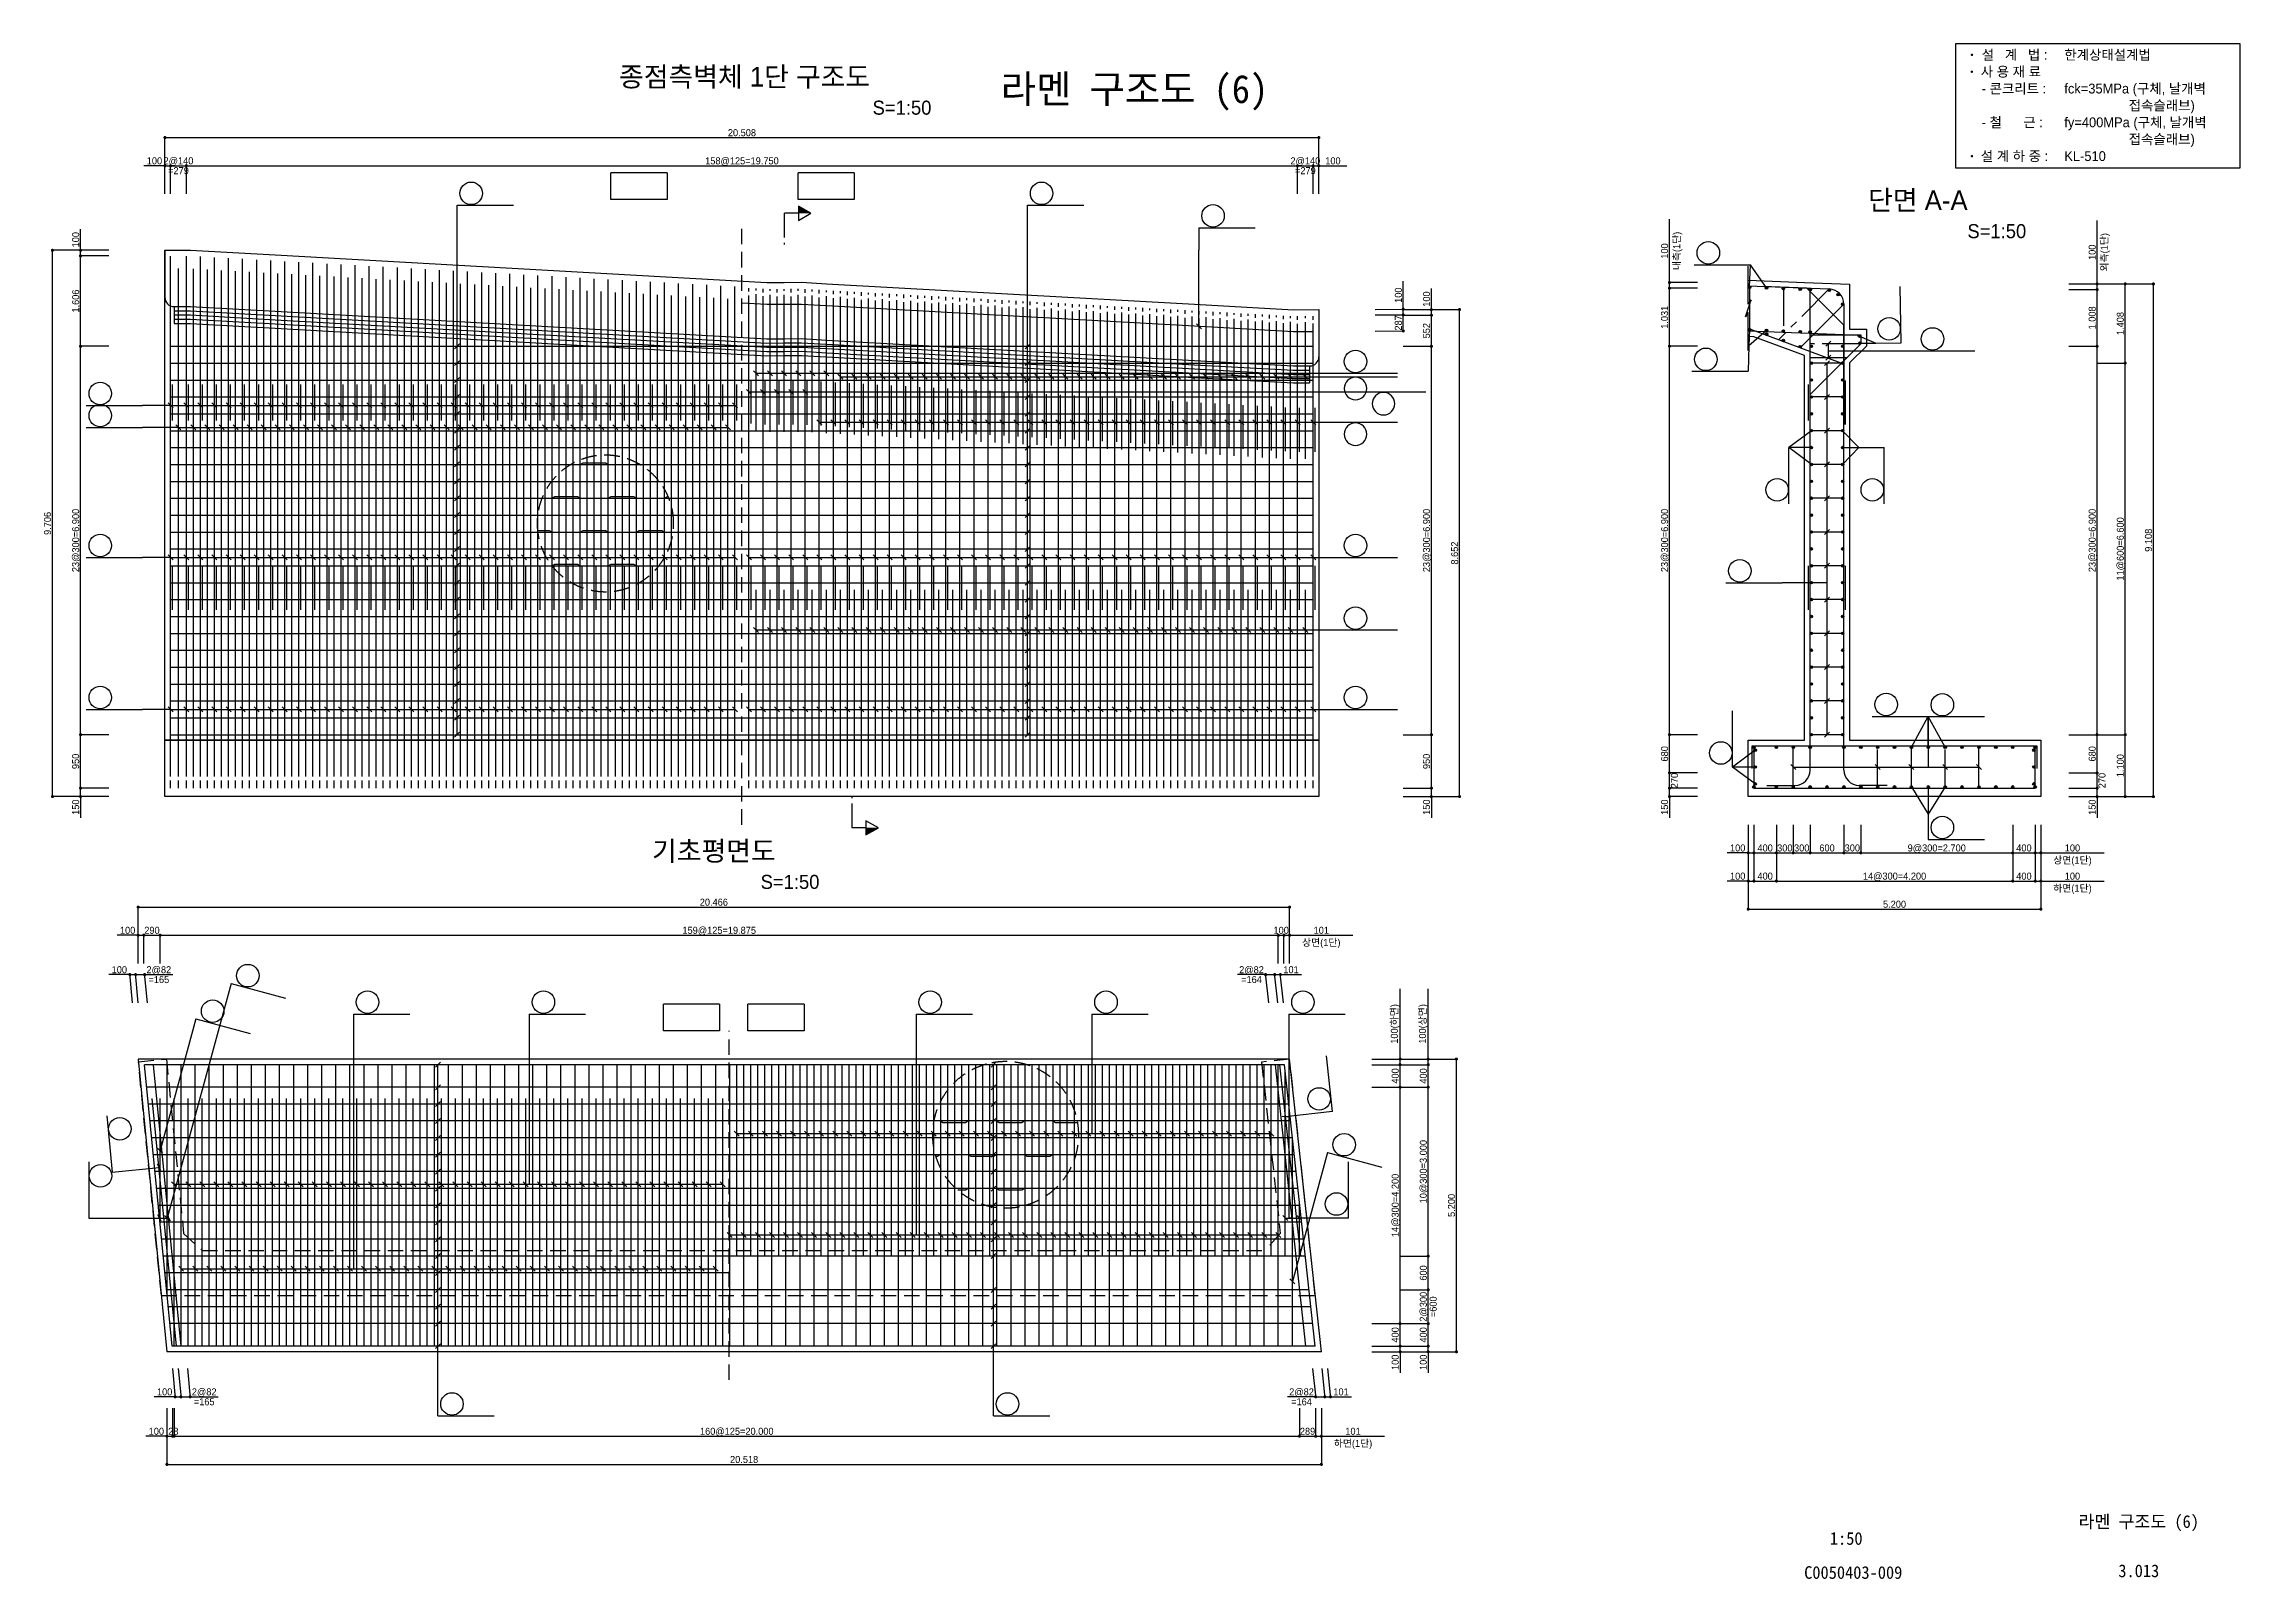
# Model space of a CAD drawing. Extents: x 2629709 to 3675628, y 1179 to 102095.
# Drawn here: x 3200215 to 3239248, y 1179 to 28450 of the extents above; entities that cross this region are included whole.
import ezdxf
from ezdxf.enums import TextEntityAlignment as Align

# ---------------------------------------------------------------- set-up
doc = ezdxf.new("R2010")
doc.units = 0
doc.header["$LTSCALE"] = 550
doc.header["$MEASUREMENT"] = 0
for name, pattern in [('A-DASHD01', [0.75, 0.5, -0.25]), ('HIDDEN', [0.375, 0.25, -0.125]), ('LDASHDOT', [2, 1.25, -0.25, 0.25, -0.25])]:
    doc.linetypes.add(name, pattern=pattern)
doc.layers.get('0').update_dxf_attribs({"linetype": 'CONTINUOUS'})
for name, color, linetype in [('CS-CNTL', 1, 'A-DASHD01'), ('CS-CONC-MAJR', 4, 'CONTINUOUS'), ('CS-CONC-MINR', 3, 'A-DASHD01'), ('CS-CUTL', 1, 'CONTINUOUS'), ('CS-DIML', 1, 'CONTINUOUS'), ('CS-DIMT', 3, 'CONTINUOUS'), ('CS-LEAT', 7, 'CONTINUOUS'), ('CS-MISC', 3, 'CONTINUOUS'), ('CS-NOTE', 3, 'CONTINUOUS'), ('CS-RBAR-EREC', 6, 'CONTINUOUS'), ('CS-RBAR-MAJR', 6, 'CONTINUOUS'), ('CS-SYMB', 3, 'CONTINUOUS'), ('CS-SYMB-LIN3', 1, 'CONTINUOUS'), ('CS-TEXT', 3, 'CONTINUOUS'), ('CZ-TEX1', 6, 'CONTINUOUS'), ('CZ-TEX2', 3, 'CONTINUOUS'), ('TITLE-TEXT', 7, 'CONTINUOUS')]:
    doc.layers.add(name, color=color, linetype=linetype)
doc.styles.add('A_STANDARD', font='Dotum.ttf')
doc.styles.add('TB_TEXT', font='DotumChe.ttf')
doc.styles.add('TEXT_TBLT', font='txt_____.ttf', dxfattribs={"height": 0.125})
doc.styles.add('돋움', font='Dotum.ttf')

msp = doc.modelspace()

# ---------------------------------------------------------------- texts
at = {"layer": 'CS-DIMT', "style": 'A_STANDARD'}
for s, p in [('20.508', (3212621, 26811)), ('20.508', (3212621, 26811)), ('100', (3202179, 26311)), ('100', (3202179, 26311)), ('2@140', (3202606, 26311)), ('2@140', (3202606, 26311)), ('158@125=19.750', (3212621, 26311)), ('158@125=19.750', (3212621, 26311)), ('2@140', (3222635, 26311)), ('2@140', (3222635, 26311)), ('100', (3223125, 26311)), ('100', (3223125, 26311)), ('100', (3230319, 14104)), ('400', (3230807, 14104)), ('300', (3231157, 14104)), ('300', (3231457, 14104)), ('600', (3231907, 14104)), ('300', (3232357, 14104)), ('9@300=2.700', (3233857, 14104)), ('400', (3235407, 14104)), ('100', (3236269, 14104)), ('100', (3230319, 13604)), ('400', (3230807, 13604)), ('14@300=4.200', (3233107, 13604)), ('400', (3235407, 13604)), ('100', (3236269, 13604)), ('5.200', (3233107, 13104))]:
    msp.add_text(s, height=125, dxfattribs=at).set_placement(p, align=Align.CENTER)
for s, p in [('=279', (3202606, 26261)), ('=279', (3202606, 26261)), ('=279', (3222635, 26261)), ('=279', (3222635, 26261)), ('상면(1단)', (3236269, 14013)), ('하면(1단)', (3236269, 13513))]:
    msp.add_text(s, height=125, dxfattribs=at).set_placement(p, align=Align.TOP_CENTER)
for s, rotation, p in [('100', 90, (3200841, 24972)), ('100', 90, (3229082, 24772)), ('100', 90, (3236682, 24749)), ('1.606', 90, (3200841, 23882)), ('100', 90, (3224350, 23987)), ('100', 90, (3224850, 23918)), ('287', 90, (3224350, 23494)), ('552', 90, (3224850, 23355)), ('1.031', 90, (3229082, 23594)), ('1.008', 90, (3236682, 23583)), ('1.408', 90, (3237182, 23483)), ('9.706', 90, (3200341, 19932)), ('23@300=6.900', 90, (3200841, 19629)), ('23@300=6.900', 90, (3224850, 19629)), ('23@300=6.900', 90, (3229082, 19629)), ('23@300=6.900', 90, (3236682, 19629)), ('11@600=6.600', 90, (3237182, 19479)), ('8.652', 90, (3225350, 19405)), ('9.108', 90, (3237682, 19633)), ('950', 90, (3200841, 15704)), ('950', 90, (3224850, 15704)), ('680', 90, (3229082, 15839)), ('680', 90, (3236682, 15839)), ('1.100', 90, (3237182, 15629)), ('150', 90, (3200841, 14891)), ('150', 90, (3224850, 14891)), ('150', 90, (3229082, 14891)), ('150', 90, (3236682, 14891)), ('20.466', 360, (3212122, 13141)), ('100', 360, (3201702, 12641)), ('290', 360, (3202135, 12641)), ('159@125=19.875', 360, (3212217, 12641)), ('100', 360, (3222205, 12641)), ('101', 360, (3222918, 12641)), ('100', 360, (3201555, 11941)), ('2@82', 360, (3202257, 11941)), ('2@82', 360, (3221678, 11941)), ('101', 360, (3222380, 11941)), ('100(하면)', 450, (3224279, 11041)), ('100(상면)', 450, (3224779, 11041)), ('400', 450, (3224294, 10116)), ('400', 450, (3224794, 10116)), ('10@300=3.000', 450, (3224794, 8416)), ('14@300=4.200', 450, (3224294, 7816)), ('5.200', 450, (3225294, 7816)), ('600', 450, (3224794, 6616)), ('2@300', 450, (3224794, 6016)), ('400', 450, (3224294, 5516)), ('400', 450, (3224794, 5516)), ('100', 450, (3224294, 5029)), ('100', 450, (3224794, 5029)), ('100', 360, (3202360, 4441)), ('2@82', 360, (3203063, 4441)), ('2@82', 360, (3222567, 4441)), ('101', 360, (3223269, 4441)), ('100', 360, (3202213, 3741)), ('28', 360, (3202515, 3741)), ('160@125=20.000', 360, (3212529, 3741)), ('289', 360, (3222674, 3741)), ('101', 360, (3223482, 3741)), ('20.518', 360, (3212660, 3241))]:
    msp.add_text(s, height=125, rotation=rotation, dxfattribs=at).set_placement(p, align=Align.CENTER)
for s, rotation, p in [('내측(1단)', 90, (3229172, 24772)), ('외측(1단)', 90, (3236772, 24749)), ('270', 90, (3229132, 15364)), ('270', 90, (3236732, 15364)), ('상면(1단)', 360, (3222918, 12551)), ('=165', 360, (3202257, 11891)), ('=164', 360, (3221678, 11891)), ('=600', 450, (3224844, 6016)), ('=165', 360, (3203063, 4391)), ('=164', 360, (3222567, 4391)), ('하면(1단)', 360, (3223482, 3651))]:
    msp.add_text(s, height=125, rotation=rotation, dxfattribs=at).set_placement(p, align=Align.TOP_CENTER)
at = {"layer": 'CZ-TEX1', "style": 'A_STANDARD'}
for s, p in [('종점측벽체 1단 구조도', (3212668, 27693)), ('단면 A-A', (3233522, 25499))]:
    msp.add_text(s, height=350, dxfattribs=at).set_placement(p, align=Align.CENTER)
msp.add_text('기초평면도', height=350, dxfattribs=at).set_placement((3212122, 14114), align=Align.MIDDLE_CENTER)
at = {"layer": 'CZ-TEX2', "style": 'A_STANDARD'}
for p in [(3214943, 27193), (3234402, 24999), (3212953, 13439)]:
    msp.add_text('S=1:50', height=250, dxfattribs=at).set_placement(p)
at = {"layer": 'TITLE-TEXT', "style": 'TB_TEXT'}
for s, height, p in [('라멘 구조도 (6)', 500, (3219598, 27650)), ('1:50', 225, (3232248, 1900)), ('라멘 구조도 (6)', 225, (3237448, 2200)), ('C0050403-009', 225, (3232373, 1295)), ('3.013', 225, (3237448, 1325))]:
    msp.add_text(s, height=height, dxfattribs=at).set_placement(p, align=Align.MIDDLE_CENTER)

# ---------------------------------------------------------------- blocks, each defined once
blk = doc.blocks.new('CXLEATK')
at = {"layer": 'CS-MISC'}
blk.add_line((-0.883885, 0.883882), (0.883882, -0.883882), dxfattribs=at)
blk = doc.blocks.new('CSBNUM1')
at = {"layer": 'CS-SYMB-LIN3'}
blk.add_line((0, 0), (20, 0), dxfattribs=at)
blk.add_circle((5, 4.2), 4, dxfattribs=at)
at = {"layer": 'CS-TEXT', "style": 'A_STANDARD', "flags": 1}
blk.add_attdef('RB_NO', text='', height=2.5, dxfattribs=at).set_placement((5, 4.2), align=Align.MIDDLE)
for tag, p in [('RB_DIA', (11.5, 1.5)), ('RB_LEN', (1.739, -3.958874))]:
    blk.add_attdef(tag, p, '', height=2.5, dxfattribs=at)
blk = doc.blocks.new('CSNUM1-KCFIT')
at = {"layer": 'CS-SYMB-LIN3'}
blk.add_line((0, 0), (20, 0), dxfattribs=at)
blk.add_circle((5, 4.2), 4, dxfattribs=at)
at = {"layer": 'CS-TEXT', "style": 'A_STANDARD', "width": 1.529584, "flags": 1}
blk.add_attdef('RB_NO', text='', height=2.5, dxfattribs=at).set_placement((1.604173, 2.917017), (8.341627, 2.917017), align=Align.FIT)
at = {"layer": 'CS-TEXT', "style": 'A_STANDARD', "flags": 1}
for tag, p in [('RB_DIA', (11.5, 1.5)), ('RB_LEN', (1.739, -3.958874))]:
    blk.add_attdef(tag, p, '', height=2.5, dxfattribs=at)
blk = doc.blocks.new('HGPOSMARK')
at = {"layer": 'CS-SYMB-LIN3'}
for p, q in [((-10, 0), (-10, 9.5)), ((10, 9.5), (-10, 9.5)), ((10, 9.5), (10, 0)), ((10, 0), (-10, 0))]:
    blk.add_line(p, q, dxfattribs=at)
at = {"layer": 'CZ-TEX2', "style": 'A_STANDARD', "flags": 1}
blk.add_attdef('DIR', text='', height=4, dxfattribs=at).set_placement((0, 2.515218), align=Align.CENTER)
blk = doc.blocks.new('CXDECDL-H')
at = {"color": 6}
for p, q in [((-11.098049, 4.986941), (-11.098049, 0)), ((-2.483991, 0), (-11.098049, 0)), ((0, 0), (-0.601318, 0))]:
    blk.add_line(p, q, dxfattribs=at)
at = {"color": 3}
blk.add_lwpolyline([(-11.098049, 9.406796), (-13.598049, 4.986941), (-8.598049, 4.986941), (-11.098049, 9.406796)], dxfattribs=at)
at = {"color": 2}
blk.add_solid([(-11.098049, 9.406796), (-11.098049, 9.406796), (-11.098049, 4.986941), (-13.598049, 4.986941)], dxfattribs=at)
at = {"color": 6, "style": 'TEXT_TBLT', "flags": 1}
blk.add_attdef('SMKV', text='', height=2.5, rotation=90, dxfattribs=at).set_placement((-11.04837, 14.211395), align=Align.MIDDLE)
blk.add_attdef('SMKH', text='', height=2.5, rotation=180, dxfattribs=at).set_placement((-11.115478, 14.853699), align=Align.CENTER)
blk = doc.blocks.new('CXDECDR-H')
at = {"color": 6}
for p, q in [((0, 0), (0.601318, 0)), ((2.483991, 0), (11.098049, 0)), ((11.098049, 4.986941), (11.098049, 0))]:
    blk.add_line(p, q, dxfattribs=at)
at = {"color": 3}
blk.add_lwpolyline([(11.098049, 9.406796), (8.598049, 4.986941), (13.598049, 4.986941), (11.098049, 9.406796)], dxfattribs=at)
at = {"color": 2}
blk.add_solid([(11.098049, 9.406796), (11.098049, 9.406796), (11.098049, 4.986941), (13.598049, 4.986941)], dxfattribs=at)
at = {"color": 6, "style": 'TEXT_TBLT', "flags": 1}
blk.add_attdef('SMKV', text='', height=2.5, rotation=90, dxfattribs=at).set_placement((11.08062, 14.211395), align=Align.MIDDLE)
blk.add_attdef('SMKH', text='', height=2.5, rotation=180, dxfattribs=at).set_placement((11.08062, 14.853699), align=Align.CENTER)
blk = doc.blocks.new('CXDIMDT2')
at = {"layer": 'CS-MISC', "const_width": 0.5}
blk.add_lwpolyline([(0.25, 0, 1), (-0.25, 0, 1)], format="xyb", close=True, dxfattribs=at)
blk = doc.blocks.new('CSBSEC1')
at = {"layer": 'CS-RBAR-MAJR', "const_width": 0.45}
blk.add_lwpolyline([(0.225, 0, 1), (-0.225, 0, 1)], format="xyb", close=True, dxfattribs=at)
at = {"layer": 'CS-RBAR-MAJR'}
blk.add_circle((0, 0), 0.45, dxfattribs=at)
blk = doc.blocks.new('A$Cc22b2ba3')
at = {"layer": 'CS-LEAT', "linetype": 'ByBlock'}
blk.add_lwpolyline([(-10615, -4900), (-500, -4900), (-500, -500), (-10615, -500)], close=True, dxfattribs=at)
at = {"layer": 'CS-NOTE', "linetype": 'ByBlock', "const_width": 43.7}
for points in [[(-10054, -887, 1), (-10011, -887, 1)], [(-10054, -1487, 1), (-10011, -1487, 1)], [(-10054, -4487, 1), (-10011, -4487, 1)]]:
    blk.add_lwpolyline(points, format="xyb", close=True, dxfattribs=at)
at = {"layer": 'CS-NOTE', "linetype": 'ByBlock', "style": '돋움'}
for s, p in [('설   계   법 : ', (-9684, -1060)), ('한계상태설계법', (-6747, -1060)), ('사 용 재 료', (-9716, -1660)), ('- 콘크리트 :', (-9684, -2260)), ('fck=35MPa (구체, 날개벽', (-6747, -2260)), ('- 철      근 :', (-9684, -3460)), ('fy=400MPa (구체, 날개벽', (-6747, -3460)), ('                  접속슬래브)', (-6747, -2860)), ('                  접속슬래브)', (-6747, -4060)), ('설 계 하 중 :', (-9716, -4660)), ('KL-510', (-6747, -4660))]:
    blk.add_text(s, height=350, dxfattribs=at).set_placement(p)

# ---------------------------------------------------------------- linework, layer by layer
at = {"layer": 'CS-CNTL', "linetype": 'A-DASHD01'}
for p, q in [((3212621, 14579), (3212621, 25286)), ((3212391, 4716), (3212391, 10916))]:
    msp.add_line(p, q, dxfattribs=at)
at = {"layer": 'CS-CNTL'}
for start, end in [(0, 180), (180, 0)]:
    msp.add_arc((3210194, 19932), 1213, start, end, dxfattribs=at)
at = {"layer": 'CS-CNTL', "linetype": 'A-DASHD01'}
for start, end in [(105.2512, 285.2512), (285.2512, 105.2512)]:
    msp.add_arc((3217307, 9071), 1300, start, end, dxfattribs=at)
at = {"layer": 'CS-CONC-MAJR'}
for p, q in [((3202366, 24784), (3202819, 24786)), ((3202366, 16079), (3202366, 24784)), ((3202366, 24784), (3202366, 23945)), ((3202819, 24786), (3204326, 24701)), ((3204326, 24701), (3213065, 24212)), ((3213065, 24212), (3213372, 24214)), ((3213372, 24214), (3213679, 24215)), ((3213679, 24215), (3214126, 24190)), ((3230507, 24252), (3231507, 24214)), ((3231507, 24214), (3232307, 24183)), ((3214126, 24190), (3220662, 23826)), ((3220662, 23826), (3222422, 23729)), ((3232307, 24183), (3232307, 23383)), ((3202527, 23785), (3202819, 23786)), ((3202532, 23785), (3202532, 23485)), ((3202532, 23710), (3202819, 23711)), ((3202532, 23635), (3202819, 23636)), ((3202532, 23560), (3202819, 23561)), ((3202532, 23485), (3202819, 23486)), ((3202819, 23786), (3204326, 23701)), ((3202819, 23711), (3204326, 23626)), ((3202819, 23636), (3204326, 23551)), ((3202819, 23561), (3204326, 23476)), ((3202819, 23486), (3204326, 23401)), ((3204326, 23701), (3213065, 23212)), ((3204326, 23626), (3213065, 23137)), ((3204326, 23551), (3213065, 23062)), ((3204326, 23476), (3213065, 22987)), ((3222422, 23729), (3222875, 23731)), ((3222875, 23731), (3222875, 16079)), ((3222875, 23731), (3222875, 22890)), ((3204326, 23401), (3213065, 22912)), ((3213065, 23212), (3213372, 23214)), ((3213065, 23137), (3213372, 23139)), ((3213065, 23062), (3213372, 23064)), ((3213372, 23214), (3213679, 23215)), ((3213372, 23139), (3213679, 23140)), ((3213372, 23064), (3213679, 23065)), ((3213679, 23215), (3214126, 23190)), ((3213679, 23140), (3214126, 23115)), ((3213679, 23065), (3214126, 23040)), ((3214126, 23190), (3220662, 22826)), ((3214126, 23115), (3220662, 22751)), ((3214126, 23040), (3220662, 22676)), ((3230607, 23248), (3230507, 23252)), ((3231507, 22914), (3230607, 23248)), ((3232307, 23383), (3232607, 23383)), ((3232607, 23083), (3232307, 22783)), ((3232607, 23383), (3232607, 23083)), ((3213065, 22987), (3213372, 22989)), ((3213065, 22912), (3213372, 22914)), ((3213372, 22989), (3213679, 22990)), ((3213372, 22914), (3213679, 22915)), ((3213679, 22990), (3214126, 22965)), ((3213679, 22915), (3214126, 22890)), ((3214126, 22965), (3220662, 22601)), ((3214126, 22890), (3220662, 22526)), ((3220662, 22826), (3222422, 22729)), ((3220662, 22751), (3222422, 22654)), ((3220662, 22676), (3222422, 22579)), ((3222422, 22729), (3222715, 22730)), ((3222422, 22654), (3222709, 22655)), ((3222709, 22730), (3222709, 22430)), ((3231507, 16079), (3231507, 22914)), ((3232307, 22783), (3232307, 16079)), ((3220662, 22601), (3222422, 22504)), ((3220662, 22526), (3222422, 22429)), ((3222422, 22579), (3222709, 22580)), ((3222422, 22504), (3222709, 22505)), ((3222422, 22429), (3222709, 22430)), ((3212621, 16079), (3202366, 16079)), ((3202366, 15079), (3202366, 16079)), ((3202366, 16079), (3222875, 16079)), ((3222875, 16079), (3212621, 16079)), ((3222875, 16079), (3222875, 15079)), ((3230507, 16079), (3231507, 16079)), ((3230507, 15079), (3230507, 16079)), ((3232307, 16079), (3235707, 16079)), ((3235707, 16079), (3235707, 15079)), ((3222875, 15079), (3202366, 15079)), ((3235707, 15079), (3230507, 15079)), ((3222355, 10416), (3201889, 10416)), ((3201889, 10416), (3202401, 5216)), ((3222919, 5216), (3222355, 10416)), ((3222919, 5216), (3202401, 5216))]:
    msp.add_line(p, q, dxfattribs=at)
for centre, start, end in [((3202526, 23945), 180, 270.2028), ((3222715, 22890), 270.2451, 0)]:
    msp.add_arc(centre, 160, start, end, dxfattribs=at)
at = {"layer": 'CS-CONC-MINR'}
for p, q in [((3201894, 10367), (3202392, 10416)), ((3202302, 6216), (3201894, 10367)), ((3202392, 10416), (3202697, 7315)), ((3222352, 10416), (3221858, 10363)), ((3221858, 10363), (3222189, 7315)), ((3222811, 6216), (3222355, 10416)), ((3202697, 7315), (3203026, 7016)), ((3222189, 7315), (3221921, 7016)), ((3203026, 7016), (3221921, 7016)), ((3202302, 6216), (3222811, 6216))]:
    msp.add_line(p, q, dxfattribs=at)
at = {"layer": 'CS-CUTL'}
for p, q in [((3230507, 23827), (3230507, 24502)), ((3230457, 23602), (3230557, 23902)), ((3230557, 23902), (3230507, 23827)), ((3230507, 23677), (3230457, 23602)), ((3230507, 23002), (3230507, 23677))]:
    msp.add_line(p, q, dxfattribs=at)
at = {"layer": 'CS-DIML'}
for p, q in [((3202366, 26286), (3202366, 26811)), ((3202366, 26286), (3202366, 26811)), ((3202366, 26786), (3222875, 26786)), ((3202366, 26786), (3222875, 26786)), ((3222875, 26286), (3222875, 26811)), ((3222875, 26286), (3222875, 26811)), ((3202366, 26286), (3201991, 26286)), ((3202366, 26286), (3201991, 26286)), ((3202366, 25786), (3202366, 26311)), ((3202366, 25786), (3202366, 26311)), ((3202366, 26286), (3202466, 26286)), ((3202366, 26286), (3202466, 26286)), ((3202466, 25786), (3202466, 26311)), ((3202466, 25786), (3202466, 26311)), ((3202466, 26286), (3202746, 26286)), ((3202466, 26286), (3202746, 26286)), ((3202746, 25786), (3202746, 26311)), ((3202746, 25786), (3202746, 26311)), ((3202746, 26286), (3222496, 26286)), ((3202746, 26286), (3222496, 26286)), ((3222496, 25786), (3222496, 26311)), ((3222496, 25786), (3222496, 26311)), ((3222496, 26286), (3222775, 26286)), ((3222496, 26286), (3222775, 26286)), ((3222775, 25786), (3222775, 26311)), ((3222775, 25786), (3222775, 26311)), ((3222775, 26286), (3222875, 26286)), ((3222775, 26286), (3222875, 26286)), ((3222875, 25786), (3222875, 26311)), ((3222875, 25786), (3222875, 26311)), ((3222875, 26286), (3223375, 26286)), ((3222875, 26286), (3223375, 26286)), ((3207558, 23079), (3207558, 25586)), ((3217697, 23079), (3217697, 25586)), ((3200866, 24784), (3200866, 25159)), ((3220744, 25186), (3220744, 24786)), ((3229107, 24210), (3229107, 25335)), ((3236707, 24187), (3236707, 25312)), ((3200866, 24784), (3200341, 24784)), ((3200366, 15079), (3200366, 24784)), ((3201366, 24784), (3200841, 24784)), ((3201366, 24684), (3200841, 24684)), ((3200866, 24684), (3200866, 24784)), ((3200866, 23079), (3200866, 24684)), ((3220744, 23435), (3220744, 24786)), ((3224375, 23737), (3224375, 24237)), ((3229607, 24210), (3229082, 24210)), ((3229107, 24110), (3229107, 24210)), ((3230531, 24129), (3230547, 24528)), ((3230831, 24117), (3230547, 24528)), ((3224875, 23731), (3224875, 24106)), ((3229607, 24110), (3229082, 24110)), ((3229107, 23079), (3229107, 24110)), ((3236207, 24187), (3236732, 24187)), ((3236207, 24087), (3236732, 24087)), ((3236707, 24187), (3237232, 24187)), ((3236707, 24087), (3236707, 24187)), ((3236707, 23079), (3236707, 24087)), ((3237207, 24187), (3237732, 24187)), ((3237207, 22779), (3237207, 24187)), ((3237707, 15079), (3237707, 24187)), ((3223875, 23735), (3224400, 23737)), ((3223875, 23635), (3224400, 23637)), ((3224375, 23637), (3224375, 23737)), ((3224375, 23731), (3224900, 23731)), ((3224375, 23351), (3224375, 23637)), ((3224375, 23631), (3224900, 23631)), ((3224875, 23631), (3224875, 23731)), ((3224875, 23731), (3225400, 23731)), ((3224875, 23079), (3224875, 23631)), ((3225375, 15079), (3225375, 23731)), ((3201366, 23079), (3200841, 23079)), ((3200866, 16179), (3200866, 23079)), ((3207558, 16179), (3207558, 23079)), ((3217697, 16179), (3217697, 23079)), ((3223875, 23348), (3224400, 23351)), ((3224375, 23079), (3224900, 23079)), ((3224875, 16179), (3224875, 23079)), ((3229607, 23079), (3229082, 23079)), ((3229107, 16179), (3229107, 23079)), ((3230520, 23086), (3230503, 22637)), ((3230531, 23374), (3230520, 23086)), ((3230831, 23362), (3230520, 23086)), ((3231932, 22874), (3231932, 23124)), ((3232484, 23260), (3232774, 23137)), ((3232486, 23133), (3232774, 23137)), ((3232774, 23137), (3233223, 23143)), ((3236207, 23079), (3236732, 23079)), ((3236707, 16179), (3236707, 23079)), ((3231907, 16179), (3231907, 22779)), ((3231932, 22999), (3233532, 22999)), ((3236707, 22779), (3237232, 22779)), ((3237207, 16179), (3237207, 22779)), ((3212746, 22269), (3213746, 22269)), ((3212871, 22599), (3214121, 22599)), ((3213746, 22269), (3223775, 22269)), ((3214121, 22599), (3223275, 22599)), ((3214371, 22539), (3222635, 22539)), ((3222635, 22539), (3223275, 22539)), ((3202466, 22029), (3201966, 22029)), ((3202466, 22029), (3212496, 22029)), ((3202606, 21639), (3201966, 21639)), ((3202606, 21639), (3212371, 21639)), ((3213996, 21729), (3222775, 21729)), ((3222775, 21729), (3223275, 21729)), ((3231629, 21579), (3231229, 21279)), ((3232184, 21579), (3232472, 21279)), ((3231629, 21279), (3231229, 21279)), ((3231629, 20979), (3231229, 21279)), ((3232184, 21279), (3232472, 21279)), ((3232184, 20979), (3232472, 21279)), ((3232472, 21279), (3232922, 21279)), ((3202466, 19329), (3201966, 19329)), ((3202466, 19329), (3212496, 19329)), ((3212746, 19329), (3222775, 19329)), ((3222775, 19329), (3223275, 19329)), ((3231907, 18879), (3231107, 18879)), ((3212871, 18039), (3222635, 18039)), ((3222635, 18039), (3223275, 18039)), ((3202466, 16629), (3201966, 16629)), ((3202466, 16629), (3212496, 16629)), ((3212746, 16629), (3222775, 16629)), ((3222775, 16629), (3223275, 16629)), ((3233407, 15956), (3233707, 16501)), ((3233707, 16504), (3233707, 15604)), ((3233707, 15956), (3233707, 16501)), ((3234007, 15956), (3233707, 16501)), ((3201366, 16179), (3200841, 16179)), ((3200866, 15229), (3200866, 16179)), ((3224375, 16179), (3224900, 16179)), ((3224875, 15229), (3224875, 16179)), ((3229607, 16179), (3229082, 16179)), ((3229107, 15499), (3229107, 16179)), ((3236207, 16179), (3236732, 16179)), ((3236707, 16179), (3237232, 16179)), ((3236707, 15499), (3236707, 16179)), ((3237207, 15079), (3237207, 16179)), ((3230629, 15904), (3230229, 15604)), ((3201366, 15229), (3200841, 15229)), ((3200866, 15079), (3200866, 15229)), ((3224375, 15229), (3224900, 15229)), ((3224875, 15079), (3224875, 15229)), ((3229607, 15499), (3229082, 15499)), ((3229607, 15229), (3229082, 15229)), ((3229107, 15229), (3229107, 15499)), ((3229107, 15079), (3229107, 15229)), ((3230629, 15304), (3230229, 15604)), ((3230629, 15604), (3230229, 15604)), ((3231307, 15604), (3234607, 15604)), ((3233407, 15251), (3233707, 14769)), ((3233707, 15251), (3233707, 14769)), ((3234007, 15251), (3233707, 14769)), ((3236207, 15499), (3236732, 15499)), ((3236207, 15229), (3236732, 15229)), ((3236707, 15229), (3236707, 15499)), ((3236707, 15079), (3236707, 15229)), ((3200866, 15079), (3200341, 15079)), ((3201366, 15079), (3200841, 15079)), ((3200866, 15079), (3200866, 14704)), ((3224375, 15079), (3224900, 15079)), ((3224875, 15079), (3224875, 14704)), ((3224875, 15079), (3225400, 15079)), ((3229607, 15079), (3229082, 15079)), ((3229107, 15079), (3229107, 14704)), ((3236207, 15079), (3236732, 15079)), ((3236707, 15079), (3237232, 15079)), ((3236707, 15079), (3236707, 14704)), ((3237207, 15079), (3237732, 15079)), ((3230507, 14579), (3230507, 14054)), ((3230607, 14579), (3230607, 14054)), ((3231007, 14579), (3231007, 14054)), ((3231307, 14579), (3231307, 14054)), ((3231607, 14579), (3231607, 14054)), ((3232207, 14579), (3232207, 14054)), ((3232507, 14579), (3232507, 14054)), ((3233707, 14769), (3233707, 14319)), ((3235207, 14579), (3235207, 14054)), ((3235607, 14579), (3235607, 14054)), ((3235707, 14579), (3235707, 14054)), ((3230507, 14079), (3230132, 14079)), ((3230507, 14079), (3230607, 14079)), ((3230507, 14079), (3230507, 13554)), ((3230607, 14079), (3231007, 14079)), ((3230607, 14079), (3230607, 13554)), ((3231007, 14079), (3231307, 14079)), ((3231007, 14079), (3231007, 13554)), ((3231307, 14079), (3231607, 14079)), ((3231607, 14079), (3232207, 14079)), ((3232207, 14079), (3232507, 14079)), ((3232507, 14079), (3235207, 14079)), ((3235207, 14079), (3235607, 14079)), ((3235207, 14079), (3235207, 13554)), ((3235607, 14079), (3235707, 14079)), ((3235607, 14079), (3235607, 13554)), ((3235707, 14079), (3236832, 14079)), ((3235707, 14079), (3235707, 13554)), ((3230507, 13579), (3230132, 13579)), ((3230507, 13579), (3230607, 13579)), ((3230507, 13579), (3230507, 13054)), ((3230607, 13579), (3231007, 13579)), ((3231007, 13579), (3235207, 13579)), ((3235207, 13579), (3235607, 13579)), ((3235607, 13579), (3235707, 13579)), ((3235707, 13579), (3236832, 13579)), ((3235707, 13579), (3235707, 13054)), ((3201889, 12616), (3201889, 13141)), ((3201889, 13116), (3222355, 13116)), ((3222355, 12616), (3222355, 13141)), ((3230507, 13079), (3235707, 13079)), ((3201889, 12616), (3201514, 12616)), ((3201889, 12116), (3201889, 12641)), ((3201889, 12616), (3201990, 12616)), ((3201990, 12116), (3201990, 12641)), ((3201990, 12616), (3202279, 12616)), ((3202279, 12116), (3202279, 12641)), ((3202279, 12616), (3222154, 12616)), ((3222154, 12116), (3222154, 12641)), ((3222154, 12616), (3222255, 12616)), ((3222255, 12116), (3222255, 12641)), ((3222255, 12616), (3222355, 12616)), ((3222355, 12116), (3222355, 12641)), ((3222355, 12616), (3223480, 12616)), ((3201742, 11916), (3201367, 11916)), ((3201791, 11414), (3201740, 11941)), ((3201742, 11916), (3201843, 11916)), ((3201892, 11414), (3201840, 11941)), ((3201843, 11916), (3202007, 11916)), ((3202056, 11414), (3202005, 11941)), ((3202007, 11916), (3202507, 11916)), ((3203541, 11761), (3202404, 7591)), ((3221928, 11916), (3221428, 11916)), ((3221983, 11414), (3221925, 11941)), ((3221928, 11916), (3222092, 11916)), ((3222147, 11414), (3222089, 11941)), ((3222092, 11916), (3222193, 11916)), ((3222247, 11414), (3222190, 11941)), ((3222193, 11916), (3222568, 11916)), ((3224319, 10416), (3224319, 11666)), ((3224819, 10416), (3224819, 11666)), ((3202917, 11131), (3202279, 8791)), ((3205717, 11216), (3205717, 6691)), ((3208842, 11216), (3208842, 8191)), ((3215717, 11216), (3215717, 7291)), ((3218842, 11216), (3218842, 9091)), ((3222342, 11216), (3222342, 7591)), ((3207217, 5316), (3207217, 10316)), ((3217092, 5316), (3217092, 10316)), ((3223819, 10416), (3224344, 10416)), ((3223819, 10316), (3224344, 10316)), ((3224319, 10316), (3224319, 10416)), ((3224319, 10416), (3224844, 10416)), ((3224319, 9916), (3224319, 10316)), ((3224319, 10316), (3224844, 10316)), ((3224819, 10316), (3224819, 10416)), ((3224819, 10416), (3225344, 10416)), ((3224819, 9916), (3224819, 10316)), ((3225319, 5216), (3225319, 10416)), ((3223819, 9916), (3224344, 9916)), ((3224319, 5716), (3224319, 9916)), ((3224319, 9916), (3224844, 9916)), ((3224819, 6916), (3224819, 9916)), ((3223117, 9482), (3222284, 9391)), ((3212529, 9091), (3222029, 9091)), ((3223029, 8758), (3222404, 6466)), ((3201427, 8409), (3202261, 8491)), ((3202529, 8191), (3212279, 8191)), ((3201010, 7591), (3202268, 7591)), ((3202268, 7591), (3202432, 7591)), ((3222279, 7591), (3222529, 7591)), ((3222397, 7591), (3222561, 7591)), ((3223399, 7591), (3222561, 7591)), ((3212404, 7291), (3222154, 7291)), ((3202654, 6691), (3212154, 6691)), ((3224319, 6916), (3224844, 6916)), ((3224819, 6316), (3224819, 6916)), ((3224319, 6316), (3224844, 6316)), ((3224819, 5716), (3224819, 6316)), ((3223819, 5716), (3224344, 5716)), ((3224319, 5316), (3224319, 5716)), ((3224319, 5716), (3224844, 5716)), ((3224819, 5316), (3224819, 5716)), ((3207217, 4079), (3207217, 5316)), ((3217092, 4079), (3217092, 5316)), ((3223819, 5316), (3224344, 5316)), ((3223819, 5216), (3224344, 5216)), ((3224319, 5216), (3224319, 5316)), ((3224319, 5316), (3224844, 5316)), ((3224319, 5216), (3224319, 4841)), ((3224319, 5216), (3224844, 5216)), ((3224819, 5216), (3224819, 5316)), ((3224819, 5216), (3224819, 4841)), ((3224819, 5216), (3225344, 5216)), ((3202499, 4919), (3202550, 4391)), ((3202599, 4919), (3202651, 4391)), ((3202764, 4919), (3202815, 4391)), ((3222763, 4919), (3222820, 4391)), ((3222927, 4919), (3222984, 4391)), ((3223027, 4919), (3223084, 4391)), ((3202548, 4416), (3202173, 4416)), ((3202548, 4416), (3202648, 4416)), ((3202648, 4416), (3202813, 4416)), ((3202813, 4416), (3203313, 4416)), ((3222817, 4416), (3222317, 4416)), ((3222817, 4416), (3222981, 4416)), ((3222981, 4416), (3223082, 4416)), ((3223082, 4416), (3223457, 4416)), ((3202401, 4216), (3202401, 3691)), ((3202501, 4216), (3202501, 3691)), ((3202529, 4216), (3202529, 3691)), ((3222529, 4216), (3222529, 3691)), ((3222818, 4216), (3222818, 3691)), ((3222919, 4216), (3222919, 3691)), ((3202401, 3716), (3202026, 3716)), ((3202401, 3716), (3202501, 3716)), ((3202401, 3716), (3202401, 3191)), ((3202501, 3716), (3202529, 3716)), ((3202529, 3716), (3222529, 3716)), ((3222529, 3716), (3222818, 3716)), ((3222818, 3716), (3222919, 3716)), ((3222919, 3716), (3224044, 3716)), ((3222919, 3716), (3222919, 3191)), ((3202401, 3216), (3222919, 3216))]:
    msp.add_line(p, q, dxfattribs=at)
at = {"layer": 'CS-RBAR-EREC', "linetype": 'Continuous'}
for p, q in [((3230531, 24151), (3230531, 23351)), ((3232207, 23827), (3231429, 23049)), ((3232257, 22874), (3231607, 22874)), ((3232207, 22179), (3231607, 22179)), ((3209746, 20979), (3209796, 21009)), ((3209796, 21009), (3210196, 21009)), ((3210196, 21009), (3210246, 20979)), ((3210746, 20979), (3210776, 20997)), ((3232207, 20979), (3231607, 20979)), ((3209246, 20379), (3209296, 20409)), ((3209296, 20409), (3209696, 20409)), ((3209696, 20409), (3209746, 20379)), ((3210246, 20379), (3210296, 20409)), ((3210296, 20409), (3210696, 20409)), ((3210696, 20409), (3210746, 20379)), ((3211246, 20379), (3211296, 20409)), ((3211296, 20409), (3211310, 20409)), ((3208987, 19809), (3209196, 19809)), ((3209196, 19809), (3209246, 19779)), ((3209746, 19779), (3209796, 19809)), ((3209796, 19809), (3210196, 19809)), ((3210196, 19809), (3210246, 19779)), ((3210746, 19779), (3210796, 19809)), ((3210796, 19809), (3211196, 19809)), ((3211196, 19809), (3211246, 19779)), ((3232207, 19779), (3231607, 19779)), ((3209246, 19179), (3209296, 19209)), ((3209296, 19209), (3209696, 19209)), ((3209696, 19209), (3209746, 19179)), ((3210246, 19179), (3210296, 19209)), ((3210296, 19209), (3210696, 19209)), ((3210696, 19209), (3210746, 19179)), ((3232207, 18579), (3231607, 18579)), ((3232207, 17379), (3231607, 17379)), ((3232207, 16179), (3231607, 16179)), ((3231307, 15229), (3231307, 15979)), ((3233407, 15229), (3233407, 15979)), ((3234607, 15229), (3234607, 15979)), ((3216193, 9286), (3216143, 9316)), ((3216593, 9286), (3216193, 9286)), ((3216643, 9316), (3216593, 9286)), ((3217193, 9286), (3217143, 9316)), ((3217593, 9286), (3217193, 9286)), ((3217643, 9316), (3217593, 9286)), ((3218193, 9286), (3218143, 9316)), ((3218588, 9286), (3218193, 9286)), ((3216093, 8686), (3216065, 8686)), ((3216143, 8716), (3216093, 8686)), ((3216693, 8686), (3216643, 8716)), ((3217093, 8686), (3216693, 8686)), ((3217143, 8716), (3217093, 8686)), ((3217693, 8686), (3217643, 8716)), ((3218093, 8686), (3217693, 8686)), ((3218143, 8716), (3218093, 8686)), ((3216593, 8086), (3216457, 8086)), ((3216643, 8116), (3216593, 8086)), ((3217193, 8086), (3217143, 8116)), ((3217593, 8086), (3217193, 8086)), ((3217643, 8116), (3217593, 8086)), ((3218171, 8100), (3218143, 8116))]:
    msp.add_line(p, q, dxfattribs=at)
at = {"layer": 'CS-RBAR-EREC', "linetype": 'LDASHDOT'}
for p, q in [((3231947, 24097), (3231043, 23193)), ((3231131, 24128), (3231131, 23328)), ((3232507, 23124), (3231607, 23124)), ((3232207, 22779), (3231607, 22779)), ((3232207, 21579), (3231607, 21579)), ((3232207, 20379), (3231607, 20379)), ((3232207, 19179), (3231607, 19179)), ((3232207, 17979), (3231607, 17979)), ((3232207, 16779), (3231607, 16779)), ((3232807, 15229), (3232807, 15979)), ((3234007, 15229), (3234007, 15979))]:
    msp.add_line(p, q, dxfattribs=at)
at = {"layer": 'CS-RBAR-EREC'}
for p, q in [((3202502, 21759), (3202502, 22399)), ((3202782, 21759), (3202782, 22399)), ((3203032, 21759), (3203032, 22399)), ((3203282, 21759), (3203282, 22399)), ((3203532, 21759), (3203532, 22399)), ((3203782, 21759), (3203782, 22399)), ((3204032, 21759), (3204032, 22399)), ((3204282, 21759), (3204282, 22399)), ((3204532, 21759), (3204532, 22399)), ((3204782, 21759), (3204782, 22399)), ((3205032, 21759), (3205032, 22399)), ((3205282, 21759), (3205282, 22399)), ((3205532, 21759), (3205532, 22399)), ((3205782, 21759), (3205782, 22399)), ((3206032, 21759), (3206032, 22399)), ((3206282, 21759), (3206282, 22399)), ((3206532, 21759), (3206532, 22399)), ((3206782, 21759), (3206782, 22399)), ((3207032, 21759), (3207032, 22399)), ((3207282, 21759), (3207282, 22399)), ((3207532, 21759), (3207532, 22399)), ((3207782, 21759), (3207782, 22399)), ((3208032, 21759), (3208032, 22399)), ((3208282, 21759), (3208282, 22399)), ((3208532, 21759), (3208532, 22399)), ((3208782, 21759), (3208782, 22399)), ((3209032, 21759), (3209032, 22399)), ((3209282, 21759), (3209282, 22399)), ((3209532, 21759), (3209532, 22399)), ((3209782, 21759), (3209782, 22399)), ((3210032, 21759), (3210032, 22399)), ((3210282, 21759), (3210282, 22399)), ((3210532, 21759), (3210532, 22399)), ((3210782, 21759), (3210782, 22399)), ((3211032, 21759), (3211032, 22399)), ((3211282, 21759), (3211282, 22399)), ((3211532, 21759), (3211532, 22399)), ((3211782, 21759), (3211782, 22399)), ((3212032, 21759), (3212032, 22399)), ((3212282, 21759), (3212282, 22399)), ((3212532, 21759), (3212532, 22399)), ((3212782, 21705), (3212782, 22485)), ((3213032, 21691), (3213032, 22471)), ((3213282, 21688), (3213282, 22468)), ((3213532, 21689), (3213532, 22469)), ((3213782, 21686), (3213782, 22466)), ((3214032, 21672), (3214032, 22452)), ((3214282, 21658), (3214282, 22438)), ((3214532, 21644), (3214532, 22424)), ((3214782, 21630), (3214782, 22410)), ((3215032, 21616), (3215032, 22396)), ((3215282, 21603), (3215282, 22383)), ((3215532, 21589), (3215532, 22369)), ((3215782, 21575), (3215782, 22355)), ((3216032, 21561), (3216032, 22341)), ((3216282, 21547), (3216282, 22327)), ((3216532, 21533), (3216532, 22313)), ((3216782, 21519), (3216782, 22299)), ((3217032, 21505), (3217032, 22285)), ((3217282, 21491), (3217282, 22271)), ((3217532, 21477), (3217532, 22257)), ((3217782, 21463), (3217782, 22243)), ((3218032, 21450), (3218032, 22230)), ((3218282, 21436), (3218282, 22216)), ((3218532, 21422), (3218532, 22202)), ((3218782, 21408), (3218782, 22188)), ((3219032, 21394), (3219032, 22174)), ((3219282, 21380), (3219282, 22160)), ((3219532, 21366), (3219532, 22146)), ((3219782, 21352), (3219782, 22132)), ((3220032, 21338), (3220032, 22118)), ((3220282, 21324), (3220282, 22104)), ((3220532, 21311), (3220532, 22091)), ((3220782, 21297), (3220782, 22077)), ((3221032, 21283), (3221032, 22063)), ((3221282, 21269), (3221282, 22049)), ((3221532, 21255), (3221532, 22035)), ((3221782, 21241), (3221782, 22021)), ((3222032, 21227), (3222032, 22007)), ((3222282, 21214), (3222282, 21994)), ((3222532, 21204), (3222532, 21984)), ((3222811, 21205), (3222811, 21985)), ((3202502, 18399), (3202502, 19179)), ((3202782, 18399), (3202782, 19179)), ((3203032, 18399), (3203032, 19179)), ((3203282, 18399), (3203282, 19179)), ((3203532, 18399), (3203532, 19179)), ((3203782, 18399), (3203782, 19179)), ((3204032, 18399), (3204032, 19179)), ((3204282, 18399), (3204282, 19179)), ((3204532, 18399), (3204532, 19179)), ((3204782, 18399), (3204782, 19179)), ((3205032, 18399), (3205032, 19179)), ((3205282, 18399), (3205282, 19179)), ((3205532, 18399), (3205532, 19179)), ((3205782, 18399), (3205782, 19179)), ((3206032, 18399), (3206032, 19179)), ((3206282, 18399), (3206282, 19179)), ((3206532, 18399), (3206532, 19179)), ((3206782, 18399), (3206782, 19179)), ((3207032, 18399), (3207032, 19179)), ((3207282, 18399), (3207282, 19179)), ((3207532, 18399), (3207532, 19179)), ((3207782, 18399), (3207782, 19179)), ((3208032, 18399), (3208032, 19179)), ((3208282, 18399), (3208282, 19179)), ((3208532, 18399), (3208532, 19179)), ((3208782, 18399), (3208782, 19179)), ((3209032, 18399), (3209032, 19179)), ((3209282, 18399), (3209282, 19179)), ((3209532, 18399), (3209532, 19179)), ((3209782, 18399), (3209782, 19179)), ((3210032, 18399), (3210032, 19179)), ((3210282, 18399), (3210282, 19179)), ((3210532, 18399), (3210532, 19179)), ((3210782, 18399), (3210782, 19179)), ((3211032, 18399), (3211032, 19179)), ((3211282, 18399), (3211282, 19179)), ((3211532, 18399), (3211532, 19179)), ((3211782, 18399), (3211782, 19179)), ((3212032, 18399), (3212032, 19179)), ((3212282, 18399), (3212282, 19179)), ((3212532, 18399), (3212532, 19179)), ((3212782, 18399), (3212782, 19179)), ((3213032, 18399), (3213032, 19179)), ((3213282, 18399), (3213282, 19179)), ((3213532, 18399), (3213532, 19179)), ((3213782, 18399), (3213782, 19179)), ((3214032, 18399), (3214032, 19179)), ((3214282, 18399), (3214282, 19179)), ((3214532, 18399), (3214532, 19179)), ((3214782, 18399), (3214782, 19179)), ((3215032, 18399), (3215032, 19179)), ((3215282, 18399), (3215282, 19179)), ((3215532, 18399), (3215532, 19179)), ((3215782, 18399), (3215782, 19179)), ((3216032, 18399), (3216032, 19179)), ((3216282, 18399), (3216282, 19179)), ((3216532, 18399), (3216532, 19179)), ((3216782, 18399), (3216782, 19179)), ((3217032, 18399), (3217032, 19179)), ((3217282, 18399), (3217282, 19179)), ((3217532, 18399), (3217532, 19179)), ((3217782, 18399), (3217782, 19179)), ((3218032, 18399), (3218032, 19179)), ((3218282, 18399), (3218282, 19179)), ((3218532, 18399), (3218532, 19179)), ((3218782, 18399), (3218782, 19179)), ((3219032, 18399), (3219032, 19179)), ((3219282, 18399), (3219282, 19179)), ((3219532, 18399), (3219532, 19179)), ((3219782, 18399), (3219782, 19179)), ((3220032, 18399), (3220032, 19179)), ((3220282, 18399), (3220282, 19179)), ((3220532, 18399), (3220532, 19179)), ((3220782, 18399), (3220782, 19179)), ((3221032, 18399), (3221032, 19179)), ((3221282, 18399), (3221282, 19179)), ((3221532, 18399), (3221532, 19179)), ((3221782, 18399), (3221782, 19179)), ((3222032, 18399), (3222032, 19179)), ((3222282, 18399), (3222282, 19179)), ((3222532, 18399), (3222532, 19179)), ((3222811, 18399), (3222811, 19179))]:
    msp.add_line(p, q, dxfattribs=at)
at = {"layer": 'CS-RBAR-MAJR'}
for p, q in [((3202466, 21759), (3202466, 24681)), ((3202746, 21759), (3202746, 24682)), ((3202996, 21759), (3202996, 24672)), ((3203246, 21759), (3203246, 24658)), ((3203496, 21759), (3203496, 24644)), ((3203746, 21759), (3203746, 24630)), ((3203996, 21759), (3203996, 24616)), ((3204246, 21759), (3204246, 24602)), ((3202606, 15469), (3202606, 24458)), ((3202871, 15469), (3202871, 24456)), ((3203121, 15469), (3203121, 24442)), ((3203371, 15469), (3203371, 24428)), ((3203621, 15469), (3203621, 24414)), ((3203871, 15469), (3203871, 24400)), ((3204121, 15469), (3204121, 24386)), ((3204371, 15469), (3204371, 24372)), ((3204496, 21759), (3204496, 24588)), ((3204621, 15469), (3204621, 24358)), ((3204746, 21759), (3204746, 24574)), ((3204871, 15469), (3204871, 24344)), ((3204996, 21759), (3204996, 24560)), ((3205121, 15469), (3205121, 24330)), ((3205246, 21759), (3205246, 24546)), ((3205371, 15469), (3205371, 24316)), ((3205496, 21759), (3205496, 24532)), ((3205621, 15469), (3205621, 24302)), ((3205746, 21759), (3205746, 24518)), ((3205871, 15469), (3205871, 24288)), ((3205996, 21759), (3205996, 24504)), ((3206121, 15469), (3206121, 24274)), ((3206246, 21759), (3206246, 24490)), ((3206371, 15469), (3206371, 24260)), ((3206496, 21759), (3206496, 24476)), ((3206621, 15469), (3206621, 24246)), ((3206746, 21759), (3206746, 24462)), ((3206871, 15469), (3206871, 24232)), ((3206996, 21759), (3206996, 24448)), ((3207121, 15469), (3207121, 24218)), ((3207246, 21759), (3207246, 24434)), ((3207371, 15469), (3207371, 24204)), ((3207496, 21759), (3207496, 24420)), ((3207746, 21759), (3207746, 24406)), ((3207996, 21759), (3207996, 24392)), ((3208246, 21759), (3208246, 24378)), ((3208496, 21759), (3208496, 24364)), ((3208746, 21759), (3208746, 24350)), ((3208996, 21759), (3208996, 24336)), ((3209246, 21759), (3209246, 24322)), ((3209496, 21759), (3209496, 24308)), ((3209746, 21759), (3209746, 24294)), ((3209996, 21759), (3209996, 24280)), ((3210246, 21759), (3210246, 24266)), ((3210496, 21759), (3210496, 24252)), ((3210746, 21759), (3210746, 24238)), ((3210996, 21759), (3210996, 24224)), ((3211246, 21759), (3211246, 24210)), ((3207621, 15469), (3207621, 24190)), ((3207871, 15469), (3207871, 24176)), ((3208121, 15469), (3208121, 24162)), ((3208371, 15469), (3208371, 24148)), ((3208621, 15469), (3208621, 24134)), ((3208871, 15469), (3208871, 24120)), ((3209121, 15469), (3209121, 24106)), ((3209371, 15469), (3209371, 24092)), ((3209621, 15469), (3209621, 24078)), ((3209871, 15469), (3209871, 24064)), ((3210121, 15469), (3210121, 24050)), ((3210371, 15469), (3210371, 24036)), ((3210621, 15469), (3210621, 24022)), ((3210871, 15469), (3210871, 24008)), ((3211121, 15469), (3211121, 23994)), ((3211371, 15469), (3211371, 23980)), ((3211496, 21759), (3211496, 24196)), ((3211621, 15469), (3211621, 23966)), ((3211746, 21759), (3211746, 24182)), ((3211871, 15469), (3211871, 23952)), ((3211996, 21759), (3211996, 24168)), ((3212121, 15469), (3212121, 23938)), ((3212246, 21759), (3212246, 24154)), ((3212371, 15469), (3212371, 23924)), ((3212496, 21759), (3212496, 24140)), ((3212621, 23851), (3213065, 23826)), ((3212746, 21705), (3212746, 23843)), ((3212871, 21570), (3212871, 23865)), ((3212996, 21691), (3212996, 23829)), ((3213065, 23826), (3213372, 23827)), ((3213121, 21560), (3213121, 23855)), ((3213246, 21688), (3213246, 23826)), ((3213371, 21561), (3213371, 23856)), ((3213372, 23827), (3213679, 23828)), ((3213496, 21689), (3213496, 23827)), ((3213621, 21562), (3213621, 23857)), ((3213679, 23828), (3214126, 23803)), ((3213746, 21686), (3213746, 23824)), ((3213871, 21551), (3213871, 23846)), ((3214121, 21537), (3214121, 23832)), ((3214371, 21523), (3214371, 23818)), ((3230507, 24152), (3231947, 24097)), ((3230507, 24152), (3231947, 24097)), ((3231550, 24112), (3230760, 24142)), ((3232207, 23455), (3231550, 24112)), ((3231607, 21759), (3231607, 24110)), ((3232207, 23827), (3232207, 21689)), ((3232207, 23827), (3232207, 21689)), ((3213996, 21672), (3213996, 23810)), ((3214126, 23803), (3220662, 23440)), ((3214246, 21658), (3214246, 23796)), ((3214496, 21644), (3214496, 23782)), ((3214621, 21509), (3214621, 23804)), ((3214746, 21630), (3214746, 23768)), ((3214871, 21495), (3214871, 23790)), ((3214996, 21616), (3214996, 23755)), ((3215121, 21481), (3215121, 23776)), ((3215246, 21603), (3215246, 23741)), ((3215371, 21468), (3215371, 23763)), ((3215496, 21589), (3215496, 23727)), ((3215621, 21454), (3215621, 23749)), ((3215746, 21575), (3215746, 23713)), ((3215871, 21440), (3215871, 23735)), ((3215996, 21561), (3215996, 23699)), ((3216121, 21426), (3216121, 23721)), ((3216246, 21547), (3216246, 23685)), ((3216371, 21412), (3216371, 23707)), ((3216496, 21533), (3216496, 23671)), ((3216621, 21398), (3216621, 23693)), ((3216746, 21519), (3216746, 23657)), ((3216871, 21384), (3216871, 23679)), ((3216996, 21505), (3216996, 23643)), ((3217121, 21370), (3217121, 23665)), ((3217246, 21491), (3217246, 23629)), ((3217371, 21356), (3217371, 23651)), ((3217496, 21477), (3217496, 23615)), ((3217621, 21342), (3217621, 23637)), ((3217746, 21463), (3217746, 23602)), ((3217871, 21329), (3217871, 23624)), ((3217996, 21450), (3217996, 23588)), ((3218121, 21315), (3218121, 23610)), ((3218246, 21436), (3218246, 23574)), ((3218371, 21301), (3218371, 23596)), ((3218496, 21422), (3218496, 23560)), ((3218621, 21287), (3218621, 23582)), ((3218746, 21408), (3218746, 23546)), ((3218871, 21273), (3218871, 23568)), ((3218996, 21394), (3218996, 23532)), ((3219121, 21259), (3219121, 23554)), ((3219246, 21380), (3219246, 23518)), ((3219371, 21245), (3219371, 23540)), ((3219496, 21366), (3219496, 23504)), ((3219621, 21231), (3219621, 23526)), ((3219746, 21352), (3219746, 23490)), ((3219871, 21217), (3219871, 23512)), ((3219996, 21338), (3219996, 23476)), ((3220121, 21203), (3220121, 23498)), ((3220246, 21324), (3220246, 23463)), ((3220371, 21190), (3220371, 23485)), ((3220496, 21311), (3220496, 23449)), ((3220621, 21176), (3220621, 23471)), ((3220662, 23440), (3222422, 23342)), ((3220746, 21297), (3220746, 23435)), ((3220871, 21162), (3220871, 23457)), ((3220996, 21283), (3220996, 23421)), ((3221121, 21148), (3221121, 23443)), ((3221371, 21134), (3221371, 23429)), ((3232207, 22665), (3232207, 23455)), ((3202467, 23079), (3212621, 23079)), ((3212621, 23079), (3222774, 23079)), ((3221246, 21269), (3221246, 23407)), ((3221496, 21255), (3221496, 23393)), ((3221621, 21120), (3221621, 23415)), ((3221746, 21241), (3221746, 23379)), ((3221871, 21106), (3221871, 23401)), ((3221996, 21227), (3221996, 23366)), ((3222121, 21092), (3222121, 23387)), ((3222246, 21214), (3222246, 23352)), ((3222371, 21079), (3222371, 23374)), ((3222422, 23342), (3222774, 23344)), ((3222496, 21204), (3222496, 23342)), ((3222635, 21077), (3222635, 23372)), ((3222775, 21205), (3222775, 23344)), ((3232207, 22760), (3230507, 23392)), ((3232207, 22760), (3230507, 23392)), ((3232207, 22760), (3230507, 23392)), ((3232207, 22760), (3230507, 23392)), ((3232207, 22760), (3230507, 23392)), ((3232207, 22760), (3230507, 23392)), ((3230507, 23352), (3232207, 23287)), ((3230507, 23352), (3232207, 23287)), ((3231607, 23283), (3232507, 23283)), ((3232507, 23124), (3231607, 22224)), ((3232507, 23283), (3232507, 23124)), ((3202467, 22779), (3212621, 22779)), ((3212621, 22779), (3222774, 22779)), ((3232207, 22250), (3232207, 22760)), ((3232207, 22250), (3232207, 22760)), ((3232207, 22250), (3232207, 22760)), ((3232207, 22250), (3232207, 22760)), ((3232207, 22250), (3232207, 22760)), ((3232207, 22250), (3232207, 22760)), ((3202466, 18399), (3202466, 22399)), ((3202467, 22479), (3212621, 22479)), ((3202746, 18399), (3202746, 22399)), ((3202996, 18399), (3202996, 22399)), ((3203246, 18399), (3203246, 22399)), ((3203496, 18399), (3203496, 22399)), ((3203746, 18399), (3203746, 22399)), ((3203996, 18399), (3203996, 22399)), ((3204246, 18399), (3204246, 22399)), ((3204496, 18399), (3204496, 22399)), ((3204746, 18399), (3204746, 22399)), ((3204996, 18399), (3204996, 22399)), ((3205246, 18399), (3205246, 22399)), ((3205496, 18399), (3205496, 22399)), ((3205746, 18399), (3205746, 22399)), ((3205996, 18399), (3205996, 22399)), ((3206246, 18399), (3206246, 22399)), ((3206496, 18399), (3206496, 22399)), ((3206746, 18399), (3206746, 22399)), ((3206996, 18399), (3206996, 22399)), ((3207246, 18399), (3207246, 22399)), ((3207496, 18399), (3207496, 22399)), ((3207746, 18399), (3207746, 22399)), ((3207996, 18399), (3207996, 22399)), ((3208246, 18399), (3208246, 22399)), ((3208496, 18399), (3208496, 22399)), ((3208746, 18399), (3208746, 22399)), ((3208996, 18399), (3208996, 22399)), ((3209246, 18399), (3209246, 22399)), ((3209496, 18399), (3209496, 22399)), ((3209746, 18399), (3209746, 22399)), ((3209996, 18399), (3209996, 22399)), ((3210246, 18399), (3210246, 22399)), ((3210496, 18399), (3210496, 22399)), ((3210746, 18399), (3210746, 22399)), ((3210996, 18399), (3210996, 22399)), ((3211246, 18399), (3211246, 22399)), ((3211496, 18399), (3211496, 22399)), ((3211746, 18399), (3211746, 22399)), ((3211996, 18399), (3211996, 22399)), ((3212246, 18399), (3212246, 22399)), ((3212496, 18399), (3212496, 22399)), ((3212621, 22479), (3222774, 22479)), ((3212746, 18399), (3212746, 22485)), ((3212996, 18399), (3212996, 22471)), ((3213246, 18399), (3213246, 22468)), ((3213496, 18399), (3213496, 22469)), ((3213746, 18399), (3213746, 22466)), ((3213996, 18399), (3213996, 22452)), ((3214246, 18399), (3214246, 22438)), ((3214496, 18399), (3214496, 22424)), ((3214746, 18399), (3214746, 22410)), ((3214996, 18399), (3214996, 22396)), ((3215246, 18399), (3215246, 22383)), ((3215496, 18399), (3215496, 22369)), ((3215746, 18399), (3215746, 22355)), ((3215996, 18399), (3215996, 22341)), ((3216246, 18399), (3216246, 22327)), ((3216496, 18399), (3216496, 22313)), ((3216746, 18399), (3216746, 22299)), ((3216996, 18399), (3216996, 22285)), ((3217246, 18399), (3217246, 22271)), ((3217496, 18399), (3217496, 22257)), ((3231577, 21759), (3231577, 22399)), ((3231607, 18399), (3231607, 22399)), ((3232207, 18399), (3232207, 22469)), ((3232237, 21689), (3232237, 22469)), ((3202467, 22179), (3212621, 22179)), ((3202467, 21879), (3212621, 21879)), ((3212621, 22179), (3222774, 22179)), ((3212621, 21879), (3222774, 21879)), ((3217746, 18399), (3217746, 22243)), ((3217996, 18399), (3217996, 22230)), ((3218246, 18399), (3218246, 22216)), ((3218496, 18399), (3218496, 22202)), ((3218746, 18399), (3218746, 22188)), ((3218996, 18399), (3218996, 22174)), ((3219246, 18399), (3219246, 22160)), ((3219496, 18399), (3219496, 22146)), ((3219746, 18399), (3219746, 22132)), ((3219996, 18399), (3219996, 22118)), ((3220246, 18399), (3220246, 22104)), ((3220496, 18399), (3220496, 22091)), ((3220746, 18399), (3220746, 22077)), ((3220996, 18399), (3220996, 22063)), ((3221246, 18399), (3221246, 22049)), ((3221496, 18399), (3221496, 22035)), ((3221746, 18399), (3221746, 22021)), ((3221996, 18399), (3221996, 22007)), ((3222246, 18399), (3222246, 21994)), ((3222496, 18399), (3222496, 21984)), ((3222775, 18399), (3222775, 21985)), ((3202467, 21579), (3212621, 21579)), ((3212621, 21579), (3222774, 21579)), ((3202467, 21279), (3212621, 21279)), ((3212621, 21279), (3222774, 21279)), ((3202467, 20979), (3212621, 20979)), ((3212621, 20979), (3222774, 20979)), ((3202467, 20679), (3212621, 20679)), ((3202467, 20379), (3212621, 20379)), ((3212621, 20679), (3222774, 20679)), ((3212621, 20379), (3222774, 20379)), ((3202467, 20079), (3212621, 20079)), ((3212621, 20079), (3222774, 20079)), ((3202467, 19779), (3212621, 19779)), ((3212621, 19779), (3222774, 19779)), ((3202466, 15499), (3202466, 19179)), ((3202467, 19479), (3212621, 19479)), ((3202467, 19179), (3212621, 19179)), ((3202746, 15499), (3202746, 19179)), ((3202996, 15499), (3202996, 19179)), ((3203246, 15499), (3203246, 19179)), ((3203496, 15499), (3203496, 19179)), ((3203746, 15499), (3203746, 19179)), ((3203996, 15499), (3203996, 19179)), ((3204246, 15499), (3204246, 19179)), ((3204496, 15499), (3204496, 19179)), ((3204746, 15499), (3204746, 19179)), ((3204996, 15499), (3204996, 19179)), ((3205246, 15499), (3205246, 19179)), ((3205496, 15499), (3205496, 19179)), ((3205746, 15499), (3205746, 19179)), ((3205996, 15499), (3205996, 19179)), ((3206246, 15499), (3206246, 19179)), ((3206496, 15499), (3206496, 19179)), ((3206746, 15499), (3206746, 19179)), ((3206996, 15499), (3206996, 19179)), ((3207246, 15499), (3207246, 19179)), ((3207496, 15499), (3207496, 19179)), ((3207746, 15499), (3207746, 19179)), ((3207996, 15499), (3207996, 19179)), ((3208246, 15499), (3208246, 19179)), ((3208496, 15499), (3208496, 19179)), ((3208746, 15499), (3208746, 19179)), ((3208996, 15499), (3208996, 19179)), ((3209246, 15499), (3209246, 19179)), ((3209496, 15499), (3209496, 19179)), ((3209746, 15499), (3209746, 19179)), ((3209996, 15499), (3209996, 19179)), ((3210246, 15499), (3210246, 19179)), ((3210496, 15499), (3210496, 19179)), ((3210746, 15499), (3210746, 19179)), ((3210996, 15499), (3210996, 19179)), ((3211246, 15499), (3211246, 19179)), ((3211496, 15499), (3211496, 19179)), ((3211746, 15499), (3211746, 19179)), ((3211996, 15499), (3211996, 19179)), ((3212246, 15499), (3212246, 19179)), ((3212496, 15499), (3212496, 19179)), ((3212621, 19479), (3222774, 19479)), ((3212621, 19179), (3222774, 19179)), ((3212746, 15499), (3212746, 19179)), ((3212996, 15499), (3212996, 19179)), ((3213246, 15499), (3213246, 19179)), ((3213496, 15499), (3213496, 19179)), ((3213746, 15499), (3213746, 19179)), ((3213996, 15499), (3213996, 19179)), ((3214246, 15499), (3214246, 19179)), ((3214496, 15499), (3214496, 19179)), ((3214746, 15499), (3214746, 19179)), ((3214996, 15499), (3214996, 19179)), ((3215246, 15499), (3215246, 19179)), ((3215496, 15499), (3215496, 19179)), ((3215746, 15499), (3215746, 19179)), ((3215996, 15499), (3215996, 19179)), ((3216246, 15499), (3216246, 19179)), ((3216496, 15499), (3216496, 19179)), ((3216746, 15499), (3216746, 19179)), ((3216996, 15499), (3216996, 19179)), ((3217246, 15499), (3217246, 19179)), ((3217496, 15499), (3217496, 19179)), ((3217746, 15499), (3217746, 19179)), ((3217996, 15499), (3217996, 19179)), ((3218246, 15499), (3218246, 19179)), ((3218496, 15499), (3218496, 19179)), ((3218746, 15499), (3218746, 19179)), ((3218996, 15499), (3218996, 19179)), ((3219246, 15499), (3219246, 19179)), ((3219496, 15499), (3219496, 19179)), ((3219746, 15499), (3219746, 19179)), ((3219996, 15499), (3219996, 19179)), ((3220246, 15499), (3220246, 19179)), ((3220496, 15499), (3220496, 19179)), ((3220746, 15499), (3220746, 19179)), ((3220996, 15499), (3220996, 19179)), ((3221246, 15499), (3221246, 19179)), ((3221496, 15499), (3221496, 19179)), ((3221746, 15499), (3221746, 19179)), ((3221996, 15499), (3221996, 19179)), ((3222246, 15499), (3222246, 19179)), ((3222496, 15499), (3222496, 19179)), ((3222775, 15499), (3222775, 19179)), ((3231577, 18399), (3231577, 19179)), ((3231607, 15549), (3231607, 19179)), ((3232207, 15549), (3232207, 19179)), ((3232237, 18399), (3232237, 19179)), ((3202467, 18879), (3212621, 18879)), ((3212621, 18879), (3222774, 18879)), ((3212871, 15469), (3212871, 18755)), ((3213121, 15469), (3213121, 18755)), ((3213371, 15469), (3213371, 18755)), ((3213621, 15469), (3213621, 18755)), ((3213871, 15469), (3213871, 18755)), ((3214121, 15469), (3214121, 18755)), ((3214371, 15469), (3214371, 18755)), ((3214621, 15469), (3214621, 18755)), ((3214871, 15469), (3214871, 18755)), ((3215121, 15469), (3215121, 18755)), ((3215371, 15469), (3215371, 18755)), ((3215621, 15469), (3215621, 18755)), ((3215871, 15469), (3215871, 18755)), ((3216121, 15469), (3216121, 18755)), ((3216371, 15469), (3216371, 18755)), ((3216621, 15469), (3216621, 18755)), ((3216871, 15469), (3216871, 18755)), ((3217121, 15469), (3217121, 18755)), ((3217371, 15469), (3217371, 18755)), ((3217621, 15469), (3217621, 18755)), ((3217871, 15469), (3217871, 18755)), ((3218121, 15469), (3218121, 18755)), ((3218371, 15469), (3218371, 18755)), ((3218621, 15469), (3218621, 18755)), ((3218871, 15469), (3218871, 18755)), ((3219121, 15469), (3219121, 18755)), ((3219371, 15469), (3219371, 18755)), ((3219621, 15469), (3219621, 18755)), ((3219871, 15469), (3219871, 18755)), ((3220121, 15469), (3220121, 18755)), ((3220371, 15469), (3220371, 18755)), ((3220621, 15469), (3220621, 18755)), ((3220871, 15469), (3220871, 18755)), ((3221121, 15469), (3221121, 18755)), ((3221371, 15469), (3221371, 18755)), ((3221621, 15469), (3221621, 18755)), ((3221871, 15469), (3221871, 18755)), ((3222121, 15469), (3222121, 18755)), ((3222371, 15469), (3222371, 18755)), ((3222635, 15469), (3222635, 18755)), ((3202467, 18579), (3212621, 18579)), ((3212621, 18579), (3222774, 18579)), ((3202467, 18279), (3212621, 18279)), ((3202467, 17979), (3212621, 17979)), ((3212621, 18279), (3222774, 18279)), ((3212621, 17979), (3222774, 17979)), ((3202467, 17679), (3212621, 17679)), ((3212621, 17679), (3222774, 17679)), ((3202467, 17379), (3212621, 17379)), ((3212621, 17379), (3222774, 17379)), ((3202467, 17079), (3212621, 17079)), ((3212621, 17079), (3222774, 17079)), ((3202467, 16779), (3212621, 16779)), ((3202467, 16479), (3212621, 16479)), ((3212621, 16779), (3222774, 16779)), ((3212621, 16479), (3222774, 16479)), ((3202467, 16179), (3212621, 16179)), ((3212621, 16179), (3222774, 16179)), ((3230577, 15979), (3235637, 15979)), ((3230577, 15579), (3230577, 15979)), ((3230607, 15979), (3230607, 15229)), ((3235607, 15229), (3235607, 15979)), ((3235637, 15979), (3235637, 15579)), ((3230607, 15229), (3235607, 15229)), ((3230837, 15279), (3231337, 15279)), ((3232977, 15279), (3232477, 15279)), ((3202491, 5316), (3202000, 10316)), ((3212391, 10316), (3202000, 10316)), ((3202656, 5316), (3202164, 10316)), ((3202404, 6199), (3202404, 10316)), ((3202654, 5316), (3202654, 10316)), ((3202904, 5316), (3202904, 10316)), ((3203154, 5316), (3203154, 10316)), ((3203404, 5316), (3203404, 10316)), ((3203654, 5316), (3203654, 10316)), ((3203904, 5316), (3203904, 10316)), ((3204154, 5316), (3204154, 10316)), ((3204404, 5316), (3204404, 10316)), ((3204654, 5316), (3204654, 10316)), ((3204904, 5316), (3204904, 10316)), ((3205154, 5316), (3205154, 10316)), ((3205404, 5316), (3205404, 10316)), ((3205654, 5316), (3205654, 10316)), ((3205904, 5316), (3205904, 10316)), ((3206154, 5316), (3206154, 10316)), ((3206404, 5316), (3206404, 10316)), ((3206654, 5316), (3206654, 10316)), ((3206904, 5316), (3206904, 10316)), ((3207154, 5316), (3207154, 10316)), ((3207404, 5316), (3207404, 10316)), ((3207654, 5316), (3207654, 10316)), ((3207904, 5316), (3207904, 10316)), ((3208154, 5316), (3208154, 10316)), ((3208404, 5316), (3208404, 10316)), ((3208654, 5316), (3208654, 10316)), ((3208904, 5316), (3208904, 10316)), ((3209154, 5316), (3209154, 10316)), ((3209404, 5316), (3209404, 10316)), ((3209654, 5316), (3209654, 10316)), ((3209904, 5316), (3209904, 10316)), ((3210154, 5316), (3210154, 10316)), ((3210404, 5316), (3210404, 10316)), ((3210654, 5316), (3210654, 10316)), ((3210904, 5316), (3210904, 10316)), ((3211154, 5316), (3211154, 10316)), ((3211404, 5316), (3211404, 10316)), ((3211654, 5316), (3211654, 10316)), ((3211904, 5316), (3211904, 10316)), ((3212154, 5316), (3212154, 10316)), ((3222266, 10316), (3212391, 10316)), ((3212404, 5316), (3212404, 10316)), ((3212529, 6916), (3212529, 10316)), ((3212654, 5316), (3212654, 10316)), ((3212779, 6916), (3212779, 10316)), ((3212904, 5316), (3212904, 10316)), ((3213029, 6916), (3213029, 10316)), ((3213154, 5316), (3213154, 10316)), ((3213279, 6916), (3213279, 10316)), ((3213404, 5316), (3213404, 10316)), ((3213529, 6916), (3213529, 10316)), ((3213654, 5316), (3213654, 10316)), ((3213779, 6916), (3213779, 10316)), ((3213904, 5316), (3213904, 10316)), ((3214029, 6916), (3214029, 10316)), ((3214154, 5316), (3214154, 10316)), ((3214279, 6916), (3214279, 10316)), ((3214404, 5316), (3214404, 10316)), ((3214529, 6916), (3214529, 10316)), ((3214654, 5316), (3214654, 10316)), ((3214779, 6916), (3214779, 10316)), ((3214904, 5316), (3214904, 10316)), ((3215029, 6916), (3215029, 10316)), ((3215154, 5316), (3215154, 10316)), ((3215279, 6916), (3215279, 10316)), ((3215404, 5316), (3215404, 10316)), ((3215529, 6916), (3215529, 10316)), ((3215654, 5316), (3215654, 10316)), ((3215779, 6916), (3215779, 10316)), ((3215904, 5316), (3215904, 10316)), ((3216029, 6916), (3216029, 10316)), ((3216154, 5316), (3216154, 10316)), ((3216279, 6916), (3216279, 10316)), ((3216404, 5316), (3216404, 10316)), ((3216529, 6916), (3216529, 10316)), ((3216654, 5316), (3216654, 10316)), ((3216779, 6916), (3216779, 10316)), ((3216904, 5316), (3216904, 10316)), ((3217029, 6916), (3217029, 10316)), ((3217154, 5316), (3217154, 10316)), ((3217279, 6916), (3217279, 10316)), ((3217404, 5316), (3217404, 10316)), ((3217529, 6916), (3217529, 10316)), ((3217654, 5316), (3217654, 10316)), ((3217779, 6916), (3217779, 10316)), ((3217904, 5316), (3217904, 10316)), ((3218029, 6916), (3218029, 10316)), ((3218154, 5316), (3218154, 10316)), ((3218279, 6916), (3218279, 10316)), ((3218404, 5316), (3218404, 10316)), ((3218529, 6916), (3218529, 10316)), ((3218654, 5316), (3218654, 10316)), ((3218779, 6916), (3218779, 10316)), ((3218904, 5316), (3218904, 10316)), ((3219029, 6916), (3219029, 10316)), ((3219154, 5316), (3219154, 10316)), ((3219279, 6916), (3219279, 10316)), ((3219404, 5316), (3219404, 10316)), ((3219529, 6916), (3219529, 10316)), ((3219654, 5316), (3219654, 10316)), ((3219779, 6916), (3219779, 10316)), ((3219904, 5316), (3219904, 10316)), ((3220029, 6916), (3220029, 10316)), ((3220154, 5316), (3220154, 10316)), ((3220279, 6916), (3220279, 10316)), ((3220404, 5316), (3220404, 10316)), ((3220529, 6916), (3220529, 10316)), ((3220654, 5316), (3220654, 10316)), ((3220779, 6916), (3220779, 10316)), ((3220904, 5316), (3220904, 10316)), ((3221029, 6916), (3221029, 10316)), ((3221154, 5316), (3221154, 10316)), ((3221279, 6916), (3221279, 10316)), ((3221404, 5316), (3221404, 10316)), ((3221529, 6916), (3221529, 10316)), ((3221654, 5316), (3221654, 10316)), ((3221779, 6916), (3221779, 10316)), ((3221904, 5316), (3221904, 10316)), ((3222029, 6916), (3222029, 10316)), ((3222644, 5316), (3222102, 10316)), ((3222154, 5316), (3222154, 10316)), ((3222552, 6916), (3222184, 10316)), ((3222808, 5316), (3222266, 10316)), ((3222279, 6916), (3222279, 10189)), ((3212391, 9916), (3202039, 9916)), ((3222309, 9916), (3212391, 9916)), ((3212391, 9616), (3202069, 9616)), ((3202573, 5316), (3202141, 9716)), ((3202279, 7471), (3202279, 9716)), ((3202529, 5316), (3202529, 9716)), ((3202779, 5316), (3202779, 9716)), ((3203029, 5316), (3203029, 9716)), ((3203279, 5316), (3203279, 9716)), ((3203529, 5316), (3203529, 9716)), ((3203779, 5316), (3203779, 9716)), ((3204029, 5316), (3204029, 9716)), ((3204279, 5316), (3204279, 9716)), ((3204529, 5316), (3204529, 9716)), ((3204779, 5316), (3204779, 9716)), ((3205029, 5316), (3205029, 9716)), ((3205279, 5316), (3205279, 9716)), ((3205529, 5316), (3205529, 9716)), ((3205779, 5316), (3205779, 9716)), ((3206029, 5316), (3206029, 9716)), ((3206279, 5316), (3206279, 9716)), ((3206529, 5316), (3206529, 9716)), ((3206779, 5316), (3206779, 9716)), ((3207029, 5316), (3207029, 9716)), ((3207279, 5316), (3207279, 9716)), ((3207529, 5316), (3207529, 9716)), ((3207779, 5316), (3207779, 9716)), ((3208029, 5316), (3208029, 9716)), ((3208279, 5316), (3208279, 9716)), ((3208529, 5316), (3208529, 9716)), ((3208779, 5316), (3208779, 9716)), ((3209029, 5316), (3209029, 9716)), ((3209279, 5316), (3209279, 9716)), ((3209529, 5316), (3209529, 9716)), ((3209779, 5316), (3209779, 9716)), ((3210029, 5316), (3210029, 9716)), ((3210279, 5316), (3210279, 9716)), ((3210529, 5316), (3210529, 9716)), ((3210779, 5316), (3210779, 9716)), ((3211029, 5316), (3211029, 9716)), ((3211279, 5316), (3211279, 9716)), ((3211529, 5316), (3211529, 9716)), ((3211779, 5316), (3211779, 9716)), ((3212029, 5316), (3212029, 9716)), ((3212279, 5316), (3212279, 9716)), ((3222342, 9616), (3212391, 9616)), ((3212391, 9316), (3202098, 9316)), ((3212391, 9016), (3202128, 9016)), ((3222374, 9316), (3212391, 9316)), ((3222407, 9016), (3212391, 9016)), ((3222404, 5316), (3222404, 9036)), ((3212391, 8716), (3202157, 8716)), ((3222439, 8716), (3212391, 8716)), ((3212391, 8416), (3202187, 8416)), ((3222472, 8416), (3212391, 8416)), ((3212391, 8116), (3202216, 8116)), ((3212391, 7816), (3202245, 7816)), ((3222504, 8116), (3212391, 8116)), ((3222537, 7816), (3212391, 7816)), ((3222529, 6916), (3222529, 7883)), ((3212391, 7516), (3202275, 7516)), ((3222569, 7516), (3212391, 7516)), ((3212391, 7216), (3202304, 7216)), ((3222602, 7216), (3212391, 7216)), ((3212391, 6916), (3202334, 6916)), ((3222634, 6916), (3212391, 6916)), ((3212391, 6616), (3202363, 6616)), ((3212391, 6316), (3202393, 6316)), ((3222699, 6316), (3212391, 6316)), ((3212391, 6016), (3202422, 6016)), ((3222732, 6016), (3212391, 6016)), ((3212391, 5716), (3202452, 5716)), ((3222764, 5716), (3212391, 5716)), ((3212391, 5316), (3202491, 5316)), ((3222808, 5316), (3212391, 5316))]:
    msp.add_line(p, q, dxfattribs=at)
at = {"layer": 'CS-RBAR-MAJR', "linetype": 'HIDDEN'}
for p, q in [((3212746, 23843), (3212746, 24113)), ((3212871, 23865), (3212871, 24105)), ((3212996, 23829), (3212996, 24099)), ((3213121, 23855), (3213121, 24095)), ((3213246, 23826), (3213246, 24096)), ((3213371, 23856), (3213371, 24096)), ((3213496, 23827), (3213496, 24097)), ((3213621, 23857), (3213621, 24097)), ((3213746, 23824), (3213746, 24094)), ((3213871, 23846), (3213871, 24086)), ((3213996, 23810), (3213996, 24080)), ((3214121, 23832), (3214121, 24072)), ((3214246, 23796), (3214246, 24066)), ((3214371, 23818), (3214371, 24058)), ((3214496, 23782), (3214496, 24052)), ((3214621, 23804), (3214621, 24044)), ((3214746, 23768), (3214746, 24038)), ((3214871, 23790), (3214871, 24030)), ((3214996, 23755), (3214996, 24025)), ((3215121, 23776), (3215121, 24016)), ((3215246, 23741), (3215246, 24011)), ((3215371, 23763), (3215371, 24003)), ((3215496, 23727), (3215496, 23997)), ((3215621, 23749), (3215621, 23989)), ((3215746, 23713), (3215746, 23983)), ((3215871, 23735), (3215871, 23975)), ((3215996, 23699), (3215996, 23969)), ((3216121, 23721), (3216121, 23961)), ((3216246, 23685), (3216246, 23955)), ((3216371, 23707), (3216371, 23947)), ((3216496, 23671), (3216496, 23941)), ((3216621, 23693), (3216621, 23933)), ((3216746, 23657), (3216746, 23927)), ((3216871, 23679), (3216871, 23919)), ((3216996, 23643), (3216996, 23913)), ((3217121, 23665), (3217121, 23905)), ((3217246, 23629), (3217246, 23899)), ((3217371, 23651), (3217371, 23891)), ((3217496, 23615), (3217496, 23885)), ((3217621, 23637), (3217621, 23877)), ((3217746, 23602), (3217746, 23872)), ((3217871, 23624), (3217871, 23864)), ((3217996, 23588), (3217996, 23858)), ((3218121, 23610), (3218121, 23850)), ((3218246, 23574), (3218246, 23844)), ((3218371, 23596), (3218371, 23836)), ((3218496, 23560), (3218496, 23830)), ((3218621, 23582), (3218621, 23822)), ((3218746, 23546), (3218746, 23816)), ((3218871, 23568), (3218871, 23808)), ((3218996, 23532), (3218996, 23802)), ((3219121, 23554), (3219121, 23794)), ((3219246, 23518), (3219246, 23788)), ((3219371, 23540), (3219371, 23780)), ((3219496, 23504), (3219496, 23774)), ((3219621, 23526), (3219621, 23766)), ((3219746, 23490), (3219746, 23760)), ((3219871, 23512), (3219871, 23752)), ((3219996, 23476), (3219996, 23746)), ((3220121, 23498), (3220121, 23738)), ((3220246, 23463), (3220246, 23733)), ((3220371, 23485), (3220371, 23725)), ((3220496, 23449), (3220496, 23719)), ((3220621, 23471), (3220621, 23711)), ((3220746, 23435), (3220746, 23705)), ((3220871, 23457), (3220871, 23697)), ((3220996, 23421), (3220996, 23691)), ((3221121, 23443), (3221121, 23683)), ((3221246, 23407), (3221246, 23677)), ((3221371, 23429), (3221371, 23669)), ((3221496, 23393), (3221496, 23663)), ((3221621, 23415), (3221621, 23655)), ((3221746, 23379), (3221746, 23649)), ((3221871, 23401), (3221871, 23641)), ((3221996, 23366), (3221996, 23636)), ((3222121, 23387), (3222121, 23627)), ((3222246, 23352), (3222246, 23622)), ((3222371, 23374), (3222371, 23614)), ((3222496, 23342), (3222496, 23612)), ((3222635, 23372), (3222635, 23612)), ((3222775, 23344), (3222775, 23614)), ((3202466, 15229), (3202466, 15499)), ((3202606, 15229), (3202606, 15469)), ((3202746, 15229), (3202746, 15499)), ((3202871, 15229), (3202871, 15469)), ((3202996, 15229), (3202996, 15499)), ((3203121, 15229), (3203121, 15469)), ((3203246, 15229), (3203246, 15499)), ((3203371, 15229), (3203371, 15469)), ((3203496, 15229), (3203496, 15499)), ((3203621, 15229), (3203621, 15469)), ((3203746, 15229), (3203746, 15499)), ((3203871, 15229), (3203871, 15469)), ((3203996, 15229), (3203996, 15499)), ((3204121, 15229), (3204121, 15469)), ((3204246, 15229), (3204246, 15499)), ((3204371, 15229), (3204371, 15469)), ((3204496, 15229), (3204496, 15499)), ((3204621, 15229), (3204621, 15469)), ((3204746, 15229), (3204746, 15499)), ((3204871, 15229), (3204871, 15469)), ((3204996, 15229), (3204996, 15499)), ((3205121, 15229), (3205121, 15469)), ((3205246, 15229), (3205246, 15499)), ((3205371, 15229), (3205371, 15469)), ((3205496, 15229), (3205496, 15499)), ((3205621, 15229), (3205621, 15469)), ((3205746, 15229), (3205746, 15499)), ((3205871, 15229), (3205871, 15469)), ((3205996, 15229), (3205996, 15499)), ((3206121, 15229), (3206121, 15469)), ((3206246, 15229), (3206246, 15499)), ((3206371, 15229), (3206371, 15469)), ((3206496, 15229), (3206496, 15499)), ((3206621, 15229), (3206621, 15469)), ((3206746, 15229), (3206746, 15499)), ((3206871, 15229), (3206871, 15469)), ((3206996, 15229), (3206996, 15499)), ((3207121, 15229), (3207121, 15469)), ((3207246, 15229), (3207246, 15499)), ((3207371, 15229), (3207371, 15469)), ((3207496, 15229), (3207496, 15499)), ((3207621, 15229), (3207621, 15469)), ((3207746, 15229), (3207746, 15499)), ((3207871, 15229), (3207871, 15469)), ((3207996, 15229), (3207996, 15499)), ((3208121, 15229), (3208121, 15469)), ((3208246, 15229), (3208246, 15499)), ((3208371, 15229), (3208371, 15469)), ((3208496, 15229), (3208496, 15499)), ((3208621, 15229), (3208621, 15469)), ((3208746, 15229), (3208746, 15499)), ((3208871, 15229), (3208871, 15469)), ((3208996, 15229), (3208996, 15499)), ((3209121, 15229), (3209121, 15469)), ((3209246, 15229), (3209246, 15499)), ((3209371, 15229), (3209371, 15469)), ((3209496, 15229), (3209496, 15499)), ((3209621, 15229), (3209621, 15469)), ((3209746, 15229), (3209746, 15499)), ((3209871, 15229), (3209871, 15469)), ((3209996, 15229), (3209996, 15499)), ((3210121, 15229), (3210121, 15469)), ((3210246, 15229), (3210246, 15499)), ((3210371, 15229), (3210371, 15469)), ((3210496, 15229), (3210496, 15499)), ((3210621, 15229), (3210621, 15469)), ((3210746, 15229), (3210746, 15499)), ((3210871, 15229), (3210871, 15469)), ((3210996, 15229), (3210996, 15499)), ((3211121, 15229), (3211121, 15469)), ((3211246, 15229), (3211246, 15499)), ((3211371, 15229), (3211371, 15469)), ((3211496, 15229), (3211496, 15499)), ((3211621, 15229), (3211621, 15469)), ((3211746, 15229), (3211746, 15499)), ((3211871, 15229), (3211871, 15469)), ((3211996, 15229), (3211996, 15499)), ((3212121, 15229), (3212121, 15469)), ((3212246, 15229), (3212246, 15499)), ((3212371, 15229), (3212371, 15469)), ((3212496, 15229), (3212496, 15499)), ((3212746, 15229), (3212746, 15499)), ((3212871, 15229), (3212871, 15469)), ((3212996, 15229), (3212996, 15499)), ((3213121, 15229), (3213121, 15469)), ((3213246, 15229), (3213246, 15499)), ((3213371, 15229), (3213371, 15469)), ((3213496, 15229), (3213496, 15499)), ((3213621, 15229), (3213621, 15469)), ((3213746, 15229), (3213746, 15499)), ((3213871, 15229), (3213871, 15469)), ((3213996, 15229), (3213996, 15499)), ((3214121, 15229), (3214121, 15469)), ((3214246, 15229), (3214246, 15499)), ((3214371, 15229), (3214371, 15469)), ((3214496, 15229), (3214496, 15499)), ((3214621, 15229), (3214621, 15469)), ((3214746, 15229), (3214746, 15499)), ((3214871, 15229), (3214871, 15469)), ((3214996, 15229), (3214996, 15499)), ((3215121, 15229), (3215121, 15469)), ((3215246, 15229), (3215246, 15499)), ((3215371, 15229), (3215371, 15469)), ((3215496, 15229), (3215496, 15499)), ((3215621, 15229), (3215621, 15469)), ((3215746, 15229), (3215746, 15499)), ((3215871, 15229), (3215871, 15469)), ((3215996, 15229), (3215996, 15499)), ((3216121, 15229), (3216121, 15469)), ((3216246, 15229), (3216246, 15499)), ((3216371, 15229), (3216371, 15469)), ((3216496, 15229), (3216496, 15499)), ((3216621, 15229), (3216621, 15469)), ((3216746, 15229), (3216746, 15499)), ((3216871, 15229), (3216871, 15469)), ((3216996, 15229), (3216996, 15499)), ((3217121, 15229), (3217121, 15469)), ((3217246, 15229), (3217246, 15499)), ((3217371, 15229), (3217371, 15469)), ((3217496, 15229), (3217496, 15499)), ((3217621, 15229), (3217621, 15469)), ((3217746, 15229), (3217746, 15499)), ((3217871, 15229), (3217871, 15469)), ((3217996, 15229), (3217996, 15499)), ((3218121, 15229), (3218121, 15469)), ((3218246, 15229), (3218246, 15499)), ((3218371, 15229), (3218371, 15469)), ((3218496, 15229), (3218496, 15499)), ((3218621, 15229), (3218621, 15469)), ((3218746, 15229), (3218746, 15499)), ((3218871, 15229), (3218871, 15469)), ((3218996, 15229), (3218996, 15499)), ((3219121, 15229), (3219121, 15469)), ((3219246, 15229), (3219246, 15499)), ((3219371, 15229), (3219371, 15469)), ((3219496, 15229), (3219496, 15499)), ((3219621, 15229), (3219621, 15469)), ((3219746, 15229), (3219746, 15499)), ((3219871, 15229), (3219871, 15469)), ((3219996, 15229), (3219996, 15499)), ((3220121, 15229), (3220121, 15469)), ((3220246, 15229), (3220246, 15499)), ((3220371, 15229), (3220371, 15469)), ((3220496, 15229), (3220496, 15499)), ((3220621, 15229), (3220621, 15469)), ((3220746, 15229), (3220746, 15499)), ((3220871, 15229), (3220871, 15469)), ((3220996, 15229), (3220996, 15499)), ((3221121, 15229), (3221121, 15469)), ((3221246, 15229), (3221246, 15499)), ((3221371, 15229), (3221371, 15469)), ((3221496, 15229), (3221496, 15499)), ((3221621, 15229), (3221621, 15469)), ((3221746, 15229), (3221746, 15499)), ((3221871, 15229), (3221871, 15469)), ((3221996, 15229), (3221996, 15499)), ((3222121, 15229), (3222121, 15469)), ((3222246, 15229), (3222246, 15499)), ((3222371, 15229), (3222371, 15469)), ((3222496, 15229), (3222496, 15499)), ((3222635, 15229), (3222635, 15469)), ((3222775, 15229), (3222775, 15499))]:
    msp.add_line(p, q, dxfattribs=at)
at = {"layer": 'CS-RBAR-MAJR'}
for centre, start, end in [((3231937, 23827), 0, 87.8022), ((3231937, 23827), 0, 87.8022), ((3231337, 15549), 270, 0), ((3232477, 15549), 180, 270)]:
    msp.add_arc(centre, 270, start, end, dxfattribs=at)

# ---------------------------------------------------------------- block references
at = {"layer": 'CS-DIMT', "linetype": 'ByBlock', "xscale": 0.5, "yscale": 0.5, "zscale": 0.5}
msp.add_blockref('A$Cc22b2ba3', (3239498, 28700), dxfattribs=at)
at = {"layer": 'CS-RBAR-MAJR', "xscale": 50, "yscale": 50, "zscale": 50}
for name, p in [('CSBNUM1', (3207558, 25586)), ('CSBNUM1', (3217697, 25586)), ('CSBNUM1', (3229547, 24528)), ('CSBSEC1', (3230531, 24129)), ('CSBSEC1', (3230831, 24117)), ('CSBSEC1', (3231131, 24106)), ('CSBSEC1', (3231431, 24094)), ('CSBSEC1', (3231608, 24087)), ('CSBSEC1', (3231947, 24074)), ('CSBSEC1', (3232105, 23995)), ('CSBSEC1', (3232184, 23827)), ('CSBNUM1', (3229503, 22637)), ('CSBSEC1', (3230531, 23374)), ('CSBSEC1', (3230831, 23362)), ('CSBSEC1', (3230831, 23294)), ('CSBSEC1', (3230831, 23294)), ('CSBSEC1', (3230831, 23294)), ('CSBSEC1', (3230831, 23294)), ('CSBSEC1', (3230831, 23294)), ('CSBSEC1', (3230831, 23294)), ('CSBSEC1', (3231131, 23351)), ('CSBSEC1', (3231131, 23182)), ('CSBSEC1', (3231131, 23182)), ('CSBSEC1', (3231131, 23182)), ('CSBSEC1', (3231131, 23182)), ('CSBSEC1', (3231131, 23182)), ('CSBSEC1', (3231131, 23182)), ('CSBSEC1', (3231431, 23339)), ('CSBSEC1', (3231431, 23071)), ('CSBSEC1', (3231431, 23071)), ('CSBSEC1', (3231431, 23071)), ('CSBSEC1', (3231431, 23071)), ('CSBSEC1', (3231431, 23071)), ('CSBSEC1', (3231431, 23071)), ('CSBSEC1', (3231608, 23332)), ('CSBSEC1', (3231629, 23079)), ('CSBSEC1', (3232184, 23079)), ('CSBSEC1', (3232484, 23260)), ('CSBSEC1', (3232486, 23133)), ('CSBNUM1', (3233532, 22999)), ('CSBSEC1', (3231629, 22779)), ('CSBSEC1', (3232184, 22779)), ('CSBSEC1', (3231629, 22479)), ('CSBSEC1', (3232184, 22479)), ('CSBSEC1', (3231629, 22179)), ('CSBSEC1', (3231629, 21879)), ('CSBSEC1', (3232184, 22179)), ('CSBSEC1', (3232184, 21879)), ('CSBSEC1', (3231629, 21579)), ('CSBSEC1', (3232184, 21579)), ('CSBSEC1', (3231629, 21279)), ('CSBSEC1', (3232184, 21279)), ('CSBSEC1', (3231629, 20979)), ('CSBSEC1', (3231629, 20679)), ('CSBSEC1', (3232184, 20979)), ('CSBSEC1', (3232184, 20679)), ('CSBSEC1', (3231629, 20379)), ('CSBSEC1', (3232184, 20379)), ('CSBSEC1', (3231629, 20079)), ('CSBSEC1', (3232184, 20079)), ('CSBNUM1', (3200966, 19329)), ('CSBNUM1', (3223275, 19329)), ('CSBSEC1', (3231629, 19779)), ('CSBSEC1', (3232184, 19779)), ('CSBNUM1', (3230107, 18879)), ('CSBSEC1', (3231629, 19479)), ('CSBSEC1', (3231629, 19179)), ('CSBSEC1', (3232184, 19479)), ('CSBSEC1', (3232184, 19179)), ('CSBSEC1', (3231629, 18879)), ('CSBSEC1', (3232184, 18879)), ('CSBSEC1', (3231629, 18579)), ('CSBSEC1', (3232184, 18579)), ('CSBSEC1', (3231629, 18279)), ('CSBSEC1', (3231629, 17979)), ('CSBSEC1', (3232184, 18279)), ('CSBSEC1', (3232184, 17979)), ('CSBSEC1', (3231629, 17679)), ('CSBSEC1', (3232184, 17679)), ('CSBSEC1', (3231629, 17379)), ('CSBSEC1', (3232184, 17379)), ('CSBNUM1', (3200966, 16629)), ('CSBNUM1', (3223275, 16629)), ('CSBSEC1', (3231629, 17079)), ('CSBSEC1', (3231629, 16779)), ('CSBSEC1', (3232184, 17079)), ('CSBSEC1', (3232184, 16779)), ('CSBNUM1', (3232707, 16504)), ('CSBNUM1', (3233707, 16501)), ('CSBSEC1', (3231629, 16479)), ('CSBSEC1', (3232184, 16479)), ('CSBSEC1', (3231629, 16179)), ('CSBSEC1', (3232184, 16179)), ('CSBSEC1', (3230607, 15956)), ('CSBSEC1', (3230629, 15904)), ('CSBSEC1', (3230629, 15604)), ('CSBSEC1', (3231007, 15956)), ('CSBSEC1', (3231307, 15956)), ('CSBSEC1', (3231607, 15956)), ('CSBSEC1', (3232207, 15956)), ('CSBSEC1', (3232507, 15956)), ('CSBSEC1', (3232807, 15956)), ('CSBSEC1', (3233107, 15956)), ('CSBSEC1', (3233407, 15956)), ('CSBSEC1', (3233707, 15956)), ('CSBSEC1', (3234007, 15956)), ('CSBSEC1', (3234307, 15956)), ('CSBSEC1', (3234607, 15956)), ('CSBSEC1', (3234907, 15956)), ('CSBSEC1', (3235207, 15956)), ('CSBSEC1', (3235584, 15904)), ('CSBSEC1', (3235584, 15604)), ('CSBSEC1', (3235607, 15956)), ('CSBSEC1', (3230607, 15251)), ('CSBSEC1', (3230629, 15304)), ('CSBSEC1', (3231007, 15251)), ('CSBSEC1', (3231307, 15251)), ('CSBSEC1', (3231607, 15251)), ('CSBSEC1', (3231907, 15251)), ('CSBSEC1', (3232207, 15251)), ('CSBSEC1', (3232507, 15251)), ('CSBSEC1', (3232807, 15251)), ('CSBSEC1', (3233107, 15251)), ('CSBSEC1', (3233407, 15251)), ('CSBSEC1', (3233707, 15251)), ('CSBSEC1', (3234007, 15251)), ('CSBSEC1', (3234307, 15251)), ('CSBSEC1', (3234607, 15251)), ('CSBSEC1', (3234907, 15251)), ('CSBSEC1', (3235207, 15251)), ('CSBSEC1', (3235584, 15304)), ('CSBSEC1', (3235607, 15251)), ('CSBNUM1', (3233707, 14319)), ('CSBNUM1', (3205717, 11216)), ('CSBNUM1', (3208842, 11216)), ('CSBNUM1', (3215717, 11216)), ('CSBNUM1', (3218842, 11216)), ('CSBNUM1', (3222342, 11216)), ('CSBNUM1', (3207217, 4079)), ('CSBNUM1', (3217092, 4079))]:
    msp.add_blockref(name, p, dxfattribs=at)
at = {"layer": 'CS-RBAR-MAJR'}
for p, xscale, yscale, zscale, rotation in [((3233223, 23143), 49.99999999999994, 49.99999999999994, 49.99999999999994, 90.769801), ((3223275, 22539), -50, 50, 50, 180), ((3223275, 21729), -50, 50, 50, 180), ((3231229, 20279), 50, 50, 50, 90), ((3232922, 20279), 50, 50, 50, 90), ((3230229, 15604), 50, 50, 50, 90), ((3203541, 11761), 49.99999999999999, 49.99999999999999, 49.99999999999999, 344.748784), ((3202917, 11131), 49.99999999999999, 49.99999999999999, 49.99999999999999, 344.748784), ((3223117, 9482), 50, 50, 50, 96.18640199999994), ((3201330, 9405), 49.99999999999999, 49.99999999999999, 49.99999999999999, 275.613292), ((3223029, 8758), 49.99999999999999, 49.99999999999999, 49.99999999999999, 344.748784), ((3201010, 8591), 50, 50, 50, 270), ((3223399, 7591), 50, 50, 50, 90)]:
    msp.add_blockref('CSBNUM1', p, dxfattribs=dict(at, xscale=xscale, yscale=yscale, zscale=zscale, rotation=rotation))
at = {"layer": 'CS-SYMB'}
for name, p, xscale, yscale, zscale, rotation in [('CXDIMDT2', (3202366, 26786), 55, 55, 55, 90), ('CXDIMDT2', (3202366, 26786), 55, 55, 55, 90), ('CXDIMDT2', (3222875, 26786), 55, 55, 55, 90), ('CXDIMDT2', (3222875, 26786), 55, 55, 55, 90), ('CXDIMDT2', (3202366, 26286), 55, 55, 55, 90), ('CXDIMDT2', (3202366, 26286), 55, 55, 55, 90), ('CXDIMDT2', (3202466, 26286), 55, 55, 55, 90), ('CXDIMDT2', (3202466, 26286), 55, 55, 55, 90), ('CXDIMDT2', (3202466, 26286), 55, 55, 55, 90), ('CXDIMDT2', (3202466, 26286), 55, 55, 55, 90), ('CXDIMDT2', (3202746, 26286), 55, 55, 55, 90), ('CXDIMDT2', (3202746, 26286), 55, 55, 55, 90), ('CXDIMDT2', (3202746, 26286), 55, 55, 55, 90), ('CXDIMDT2', (3202746, 26286), 55, 55, 55, 90), ('CXDIMDT2', (3222496, 26286), 55, 55, 55, 90), ('CXDIMDT2', (3222496, 26286), 55, 55, 55, 90), ('CXDIMDT2', (3222496, 26286), 55, 55, 55, 90), ('CXDIMDT2', (3222496, 26286), 55, 55, 55, 90), ('CXDIMDT2', (3222775, 26286), 55, 55, 55, 90), ('CXDIMDT2', (3222775, 26286), 55, 55, 55, 90), ('CXDIMDT2', (3222775, 26286), 55, 55, 55, 90), ('CXDIMDT2', (3222775, 26286), 55, 55, 55, 90), ('CXDIMDT2', (3222875, 26286), 55, 55, 55, 90), ('CXDIMDT2', (3222875, 26286), 55, 55, 55, 90), ('CXDIMDT2', (3222875, 26286), 55, 55, 55, 90), ('CXDIMDT2', (3222875, 26286), 55, 55, 55, 90), ('CXDECDL-H', (3213375, 24886), 50, 50, 50, 270), ('CXDIMDT2', (3200366, 24784), 55, 55, 55, 90), ('CXDIMDT2', (3200866, 24784), 55, 55, 55, 90), ('CXDIMDT2', (3200866, 24784), 55, 55, 55, 90), ('CXDIMDT2', (3200866, 24684), 55, 55, 55, 90), ('CXDIMDT2', (3200866, 24684), 55, 55, 55, 90), ('CXDIMDT2', (3229107, 24210), 55, 55, 55, 90), ('CXDIMDT2', (3229107, 24210), 55, 55, 55, 90), ('CXDIMDT2', (3236707, 24187), 55, 55, 55, 90), ('CXDIMDT2', (3236707, 24187), 55, 55, 55, 90), ('CXDIMDT2', (3237207, 24187), 55, 55, 55, 90), ('CXDIMDT2', (3237707, 24187), 55, 55, 55, 90), ('CXDIMDT2', (3229107, 24110), 55, 55, 55, 90), ('CXDIMDT2', (3229107, 24110), 55, 55, 55, 90), ('CXDIMDT2', (3236707, 24087), 55, 55, 55, 90), ('CXDIMDT2', (3236707, 24087), 55, 55, 55, 90), ('CXDIMDT2', (3224375, 23737), 55, 55, 55, 90), ('CXDIMDT2', (3224375, 23737), 55, 55, 55, 90), ('CXDIMDT2', (3224375, 23637), 55, 55, 55, 90), ('CXDIMDT2', (3224375, 23637), 55, 55, 55, 90), ('CXDIMDT2', (3224875, 23731), 55, 55, 55, 90), ('CXDIMDT2', (3224875, 23731), 55, 55, 55, 90), ('CXDIMDT2', (3224875, 23631), 55, 55, 55, 90), ('CXDIMDT2', (3224875, 23631), 55, 55, 55, 90), ('CXDIMDT2', (3225375, 23731), 55, 55, 55, 90), ('CXDIMDT2', (3200866, 23079), 55, 55, 55, 90), ('CXDIMDT2', (3200866, 23079), 55, 55, 55, 90), ('CXLEATK', (3207558, 23079), 50, 50, 50, 90), ('CXLEATK', (3217697, 23079), 50, 50, 50, 90), ('CXDIMDT2', (3224375, 23351), 55, 55, 55, 90), ('CXDIMDT2', (3224875, 23079), 55, 55, 55, 90), ('CXDIMDT2', (3224875, 23079), 55, 55, 55, 90), ('CXDIMDT2', (3229107, 23079), 55, 55, 55, 90), ('CXDIMDT2', (3229107, 23079), 55, 55, 55, 90), ('CXLEATK', (3231932, 23124), 50, 50, 50, 270), ('CXDIMDT2', (3236707, 23079), 55, 55, 55, 90), ('CXDIMDT2', (3236707, 23079), 55, 55, 55, 90), ('CXLEATK', (3207558, 22779), 50, 50, 50, 90), ('CXLEATK', (3212871, 22599), 50, 50, 50, 180), ('CXLEATK', (3213121, 22599), 50, 50, 50, 180), ('CXLEATK', (3213371, 22599), 50, 50, 50, 180), ('CXLEATK', (3213621, 22599), 50, 50, 50, 180), ('CXLEATK', (3213871, 22599), 50, 50, 50, 180), ('CXLEATK', (3214121, 22599), 50, 50, 50, 180), ('CXLEATK', (3217697, 22779), 50, 50, 50, 90), ('CXLEATK', (3231907, 22779), 50, 50, 50, 270), ('CXLEATK', (3231932, 22874), 50, 50, 50, 270), ('CXDIMDT2', (3237207, 22779), 55, 55, 55, 90), ('CXDIMDT2', (3237207, 22779), 55, 55, 55, 90), ('CXLEATK', (3207558, 22479), 50, 50, 50, 90), ('CXLEATK', (3212746, 22269), 50, 50, 50, 180), ('CXLEATK', (3212996, 22269), 50, 50, 50, 180), ('CXLEATK', (3213246, 22269), 50, 50, 50, 180), ('CXLEATK', (3213496, 22269), 50, 50, 50, 180), ('CXLEATK', (3213746, 22269), 50, 50, 50, 180), ('CXLEATK', (3214371, 22539), 50, 50, 50, 180), ('CXLEATK', (3214621, 22539), 50, 50, 50, 180), ('CXLEATK', (3214871, 22539), 50, 50, 50, 180), ('CXLEATK', (3215121, 22539), 50, 50, 50, 180), ('CXLEATK', (3215371, 22539), 50, 50, 50, 180), ('CXLEATK', (3215621, 22539), 50, 50, 50, 180), ('CXLEATK', (3215871, 22539), 50, 50, 50, 180), ('CXLEATK', (3216121, 22539), 50, 50, 50, 180), ('CXLEATK', (3216371, 22539), 50, 50, 50, 180), ('CXLEATK', (3216621, 22539), 50, 50, 50, 180), ('CXLEATK', (3216871, 22539), 50, 50, 50, 180), ('CXLEATK', (3217121, 22539), 50, 50, 50, 180), ('CXLEATK', (3217371, 22539), 50, 50, 50, 180), ('CXLEATK', (3217621, 22539), 50, 50, 50, 180), ('CXLEATK', (3217697, 22479), 50, 50, 50, 90), ('CXLEATK', (3217871, 22539), 50, 50, 50, 180), ('CXLEATK', (3218121, 22539), 50, 50, 50, 180), ('CXLEATK', (3218371, 22539), 50, 50, 50, 180), ('CXLEATK', (3218621, 22539), 50, 50, 50, 180), ('CXLEATK', (3218871, 22539), 50, 50, 50, 180), ('CXLEATK', (3219121, 22539), 50, 50, 50, 180), ('CXLEATK', (3219371, 22539), 50, 50, 50, 180), ('CXLEATK', (3219621, 22539), 50, 50, 50, 180), ('CXLEATK', (3219871, 22539), 50, 50, 50, 180), ('CXLEATK', (3220121, 22539), 50, 50, 50, 180), ('CXLEATK', (3220371, 22539), 50, 50, 50, 180), ('CXLEATK', (3220621, 22539), 50, 50, 50, 180), ('CXLEATK', (3220871, 22539), 50, 50, 50, 180), ('CXLEATK', (3221121, 22539), 50, 50, 50, 180), ('CXLEATK', (3221371, 22539), 50, 50, 50, 180), ('CXLEATK', (3221621, 22539), 50, 50, 50, 180), ('CXLEATK', (3221871, 22539), 50, 50, 50, 180), ('CXLEATK', (3222121, 22539), 50, 50, 50, 180), ('CXLEATK', (3222371, 22539), 50, 50, 50, 180), ('CXLEATK', (3222635, 22539), 50, 50, 50, 180), ('CSNUM1-KCFIT', (3223775, 22269), -50, 50, 50, 180), ('CXLEATK', (3202466, 22029), 50, 50, 50, 180), ('CXLEATK', (3202746, 22029), 50, 50, 50, 180), ('CXLEATK', (3202996, 22029), 50, 50, 50, 180), ('CXLEATK', (3203246, 22029), 50, 50, 50, 180), ('CXLEATK', (3203496, 22029), 50, 50, 50, 180), ('CXLEATK', (3203746, 22029), 50, 50, 50, 180), ('CXLEATK', (3203996, 22029), 50, 50, 50, 180), ('CXLEATK', (3204246, 22029), 50, 50, 50, 180), ('CXLEATK', (3204496, 22029), 50, 50, 50, 180), ('CXLEATK', (3204746, 22029), 50, 50, 50, 180), ('CXLEATK', (3204996, 22029), 50, 50, 50, 180), ('CXLEATK', (3205246, 22029), 50, 50, 50, 180), ('CXLEATK', (3205496, 22029), 50, 50, 50, 180), ('CXLEATK', (3205746, 22029), 50, 50, 50, 180), ('CXLEATK', (3205996, 22029), 50, 50, 50, 180), ('CXLEATK', (3206246, 22029), 50, 50, 50, 180), ('CXLEATK', (3206496, 22029), 50, 50, 50, 180), ('CXLEATK', (3206746, 22029), 50, 50, 50, 180), ('CXLEATK', (3206996, 22029), 50, 50, 50, 180), ('CXLEATK', (3207246, 22029), 50, 50, 50, 180), ('CXLEATK', (3207496, 22029), 50, 50, 50, 180), ('CXLEATK', (3207558, 22179), 50, 50, 50, 90), ('CXLEATK', (3207558, 21879), 50, 50, 50, 90), ('CXLEATK', (3207746, 22029), 50, 50, 50, 180), ('CXLEATK', (3207996, 22029), 50, 50, 50, 180), ('CXLEATK', (3208246, 22029), 50, 50, 50, 180), ('CXLEATK', (3208496, 22029), 50, 50, 50, 180), ('CXLEATK', (3208746, 22029), 50, 50, 50, 180), ('CXLEATK', (3208996, 22029), 50, 50, 50, 180), ('CXLEATK', (3209246, 22029), 50, 50, 50, 180), ('CXLEATK', (3209496, 22029), 50, 50, 50, 180), ('CXLEATK', (3209746, 22029), 50, 50, 50, 180), ('CXLEATK', (3209996, 22029), 50, 50, 50, 180), ('CXLEATK', (3210246, 22029), 50, 50, 50, 180), ('CXLEATK', (3210496, 22029), 50, 50, 50, 180), ('CXLEATK', (3210746, 22029), 50, 50, 50, 180), ('CXLEATK', (3210996, 22029), 50, 50, 50, 180), ('CXLEATK', (3211246, 22029), 50, 50, 50, 180), ('CXLEATK', (3211496, 22029), 50, 50, 50, 180), ('CXLEATK', (3211746, 22029), 50, 50, 50, 180), ('CXLEATK', (3211996, 22029), 50, 50, 50, 180), ('CXLEATK', (3212246, 22029), 50, 50, 50, 180), ('CXLEATK', (3212496, 22029), 50, 50, 50, 180), ('CXLEATK', (3217697, 22179), 50, 50, 50, 90), ('CXLEATK', (3217697, 21879), 50, 50, 50, 90), ('CXLEATK', (3231907, 22179), 50, 50, 50, 270), ('CXLEATK', (3202606, 21639), 50, 50, 50, 180), ('CXLEATK', (3202871, 21639), 50, 50, 50, 180), ('CXLEATK', (3203121, 21639), 50, 50, 50, 180), ('CXLEATK', (3203371, 21639), 50, 50, 50, 180), ('CXLEATK', (3203621, 21639), 50, 50, 50, 180), ('CXLEATK', (3203871, 21639), 50, 50, 50, 180), ('CXLEATK', (3204121, 21639), 50, 50, 50, 180), ('CXLEATK', (3204371, 21639), 50, 50, 50, 180), ('CXLEATK', (3204621, 21639), 50, 50, 50, 180), ('CXLEATK', (3204871, 21639), 50, 50, 50, 180), ('CXLEATK', (3205121, 21639), 50, 50, 50, 180), ('CXLEATK', (3205371, 21639), 50, 50, 50, 180), ('CXLEATK', (3205621, 21639), 50, 50, 50, 180), ('CXLEATK', (3205871, 21639), 50, 50, 50, 180), ('CXLEATK', (3206121, 21639), 50, 50, 50, 180), ('CXLEATK', (3206371, 21639), 50, 50, 50, 180), ('CXLEATK', (3206621, 21639), 50, 50, 50, 180), ('CXLEATK', (3206871, 21639), 50, 50, 50, 180), ('CXLEATK', (3207121, 21639), 50, 50, 50, 180), ('CXLEATK', (3207371, 21639), 50, 50, 50, 180), ('CXLEATK', (3207558, 21579), 50, 50, 50, 90), ('CXLEATK', (3207621, 21639), 50, 50, 50, 180), ('CXLEATK', (3207871, 21639), 50, 50, 50, 180), ('CXLEATK', (3208121, 21639), 50, 50, 50, 180), ('CXLEATK', (3208371, 21639), 50, 50, 50, 180), ('CXLEATK', (3208621, 21639), 50, 50, 50, 180), ('CXLEATK', (3208871, 21639), 50, 50, 50, 180), ('CXLEATK', (3209121, 21639), 50, 50, 50, 180), ('CXLEATK', (3209371, 21639), 50, 50, 50, 180), ('CXLEATK', (3209621, 21639), 50, 50, 50, 180), ('CXLEATK', (3209871, 21639), 50, 50, 50, 180), ('CXLEATK', (3210121, 21639), 50, 50, 50, 180), ('CXLEATK', (3210371, 21639), 50, 50, 50, 180), ('CXLEATK', (3210621, 21639), 50, 50, 50, 180), ('CXLEATK', (3210871, 21639), 50, 50, 50, 180), ('CXLEATK', (3211121, 21639), 50, 50, 50, 180), ('CXLEATK', (3211371, 21639), 50, 50, 50, 180), ('CXLEATK', (3211621, 21639), 50, 50, 50, 180), ('CXLEATK', (3211871, 21639), 50, 50, 50, 180), ('CXLEATK', (3212121, 21639), 50, 50, 50, 180), ('CXLEATK', (3212371, 21639), 50, 50, 50, 180), ('CXLEATK', (3213996, 21729), 50, 50, 50, 180), ('CXLEATK', (3214246, 21729), 50, 50, 50, 180), ('CXLEATK', (3214496, 21729), 50, 50, 50, 180), ('CXLEATK', (3214746, 21729), 50, 50, 50, 180), ('CXLEATK', (3214996, 21729), 50, 50, 50, 180), ('CXLEATK', (3215246, 21729), 50, 50, 50, 180), ('CXLEATK', (3215496, 21729), 50, 50, 50, 180), ('CXLEATK', (3215746, 21729), 50, 50, 50, 180), ('CXLEATK', (3215996, 21729), 50, 50, 50, 180), ('CXLEATK', (3216246, 21729), 50, 50, 50, 180), ('CXLEATK', (3216496, 21729), 50, 50, 50, 180), ('CXLEATK', (3216746, 21729), 50, 50, 50, 180), ('CXLEATK', (3216996, 21729), 50, 50, 50, 180), ('CXLEATK', (3217246, 21729), 50, 50, 50, 180), ('CXLEATK', (3217496, 21729), 50, 50, 50, 180), ('CXLEATK', (3217697, 21579), 50, 50, 50, 90), ('CXLEATK', (3217746, 21729), 50, 50, 50, 180), ('CXLEATK', (3217996, 21729), 50, 50, 50, 180), ('CXLEATK', (3218246, 21729), 50, 50, 50, 180), ('CXLEATK', (3218496, 21729), 50, 50, 50, 180), ('CXLEATK', (3218746, 21729), 50, 50, 50, 180), ('CXLEATK', (3218996, 21729), 50, 50, 50, 180), ('CXLEATK', (3219246, 21729), 50, 50, 50, 180), ('CXLEATK', (3219496, 21729), 50, 50, 50, 180), ('CXLEATK', (3219746, 21729), 50, 50, 50, 180), ('CXLEATK', (3219996, 21729), 50, 50, 50, 180), ('CXLEATK', (3220246, 21729), 50, 50, 50, 180), ('CXLEATK', (3220496, 21729), 50, 50, 50, 180), ('CXLEATK', (3220746, 21729), 50, 50, 50, 180), ('CXLEATK', (3220996, 21729), 50, 50, 50, 180), ('CXLEATK', (3221246, 21729), 50, 50, 50, 180), ('CXLEATK', (3221496, 21729), 50, 50, 50, 180), ('CXLEATK', (3221746, 21729), 50, 50, 50, 180), ('CXLEATK', (3221996, 21729), 50, 50, 50, 180), ('CXLEATK', (3222246, 21729), 50, 50, 50, 180), ('CXLEATK', (3222496, 21729), 50, 50, 50, 180), ('CXLEATK', (3222775, 21729), 50, 50, 50, 180), ('CXLEATK', (3231907, 21579), 50, 50, 50, 270), ('CXLEATK', (3207558, 21279), 50, 50, 50, 90), ('CXLEATK', (3217697, 21279), 50, 50, 50, 90), ('CXLEATK', (3207558, 20979), 50, 50, 50, 90), ('CXLEATK', (3207558, 20679), 50, 50, 50, 90), ('CXLEATK', (3217697, 20979), 50, 50, 50, 90), ('CXLEATK', (3217697, 20679), 50, 50, 50, 90), ('CXLEATK', (3231907, 20979), 50, 50, 50, 270), ('CXLEATK', (3207558, 20379), 50, 50, 50, 90), ('CXLEATK', (3217697, 20379), 50, 50, 50, 90), ('CXLEATK', (3231907, 20379), 50, 50, 50, 270), ('CXLEATK', (3207558, 20079), 50, 50, 50, 90), ('CXLEATK', (3217697, 20079), 50, 50, 50, 90), ('CXLEATK', (3207558, 19779), 50, 50, 50, 90), ('CXLEATK', (3207558, 19479), 50, 50, 50, 90), ('CXLEATK', (3217697, 19779), 50, 50, 50, 90), ('CXLEATK', (3217697, 19479), 50, 50, 50, 90), ('CXLEATK', (3231907, 19779), 50, 50, 50, 270), ('CXLEATK', (3202466, 19329), 50, 50, 50, 180), ('CXLEATK', (3202746, 19329), 50, 50, 50, 180), ('CXLEATK', (3202996, 19329), 50, 50, 50, 180), ('CXLEATK', (3203246, 19329), 50, 50, 50, 180), ('CXLEATK', (3203496, 19329), 50, 50, 50, 180), ('CXLEATK', (3203746, 19329), 50, 50, 50, 180), ('CXLEATK', (3203996, 19329), 50, 50, 50, 180), ('CXLEATK', (3204246, 19329), 50, 50, 50, 180), ('CXLEATK', (3204496, 19329), 50, 50, 50, 180), ('CXLEATK', (3204746, 19329), 50, 50, 50, 180), ('CXLEATK', (3204996, 19329), 50, 50, 50, 180), ('CXLEATK', (3205246, 19329), 50, 50, 50, 180), ('CXLEATK', (3205496, 19329), 50, 50, 50, 180), ('CXLEATK', (3205746, 19329), 50, 50, 50, 180), ('CXLEATK', (3205996, 19329), 50, 50, 50, 180), ('CXLEATK', (3206246, 19329), 50, 50, 50, 180), ('CXLEATK', (3206496, 19329), 50, 50, 50, 180), ('CXLEATK', (3206746, 19329), 50, 50, 50, 180), ('CXLEATK', (3206996, 19329), 50, 50, 50, 180), ('CXLEATK', (3207246, 19329), 50, 50, 50, 180), ('CXLEATK', (3207496, 19329), 50, 50, 50, 180), ('CXLEATK', (3207558, 19179), 50, 50, 50, 90), ('CXLEATK', (3207746, 19329), 50, 50, 50, 180), ('CXLEATK', (3207996, 19329), 50, 50, 50, 180), ('CXLEATK', (3208246, 19329), 50, 50, 50, 180), ('CXLEATK', (3208496, 19329), 50, 50, 50, 180), ('CXLEATK', (3208746, 19329), 50, 50, 50, 180), ('CXLEATK', (3208996, 19329), 50, 50, 50, 180), ('CXLEATK', (3209246, 19329), 50, 50, 50, 180), ('CXLEATK', (3209496, 19329), 50, 50, 50, 180), ('CXLEATK', (3209746, 19329), 50, 50, 50, 180), ('CXLEATK', (3209996, 19329), 50, 50, 50, 180), ('CXLEATK', (3210246, 19329), 50, 50, 50, 180), ('CXLEATK', (3210496, 19329), 50, 50, 50, 180), ('CXLEATK', (3210746, 19329), 50, 50, 50, 180), ('CXLEATK', (3210996, 19329), 50, 50, 50, 180), ('CXLEATK', (3211246, 19329), 50, 50, 50, 180), ('CXLEATK', (3211496, 19329), 50, 50, 50, 180), ('CXLEATK', (3211746, 19329), 50, 50, 50, 180), ('CXLEATK', (3211996, 19329), 50, 50, 50, 180), ('CXLEATK', (3212246, 19329), 50, 50, 50, 180), ('CXLEATK', (3212496, 19329), 50, 50, 50, 180), ('CXLEATK', (3212746, 19329), 50, 50, 50, 180), ('CXLEATK', (3212996, 19329), 50, 50, 50, 180), ('CXLEATK', (3213246, 19329), 50, 50, 50, 180), ('CXLEATK', (3213496, 19329), 50, 50, 50, 180), ('CXLEATK', (3213746, 19329), 50, 50, 50, 180), ('CXLEATK', (3213996, 19329), 50, 50, 50, 180), ('CXLEATK', (3214246, 19329), 50, 50, 50, 180), ('CXLEATK', (3214496, 19329), 50, 50, 50, 180), ('CXLEATK', (3214746, 19329), 50, 50, 50, 180), ('CXLEATK', (3214996, 19329), 50, 50, 50, 180), ('CXLEATK', (3215246, 19329), 50, 50, 50, 180), ('CXLEATK', (3215496, 19329), 50, 50, 50, 180), ('CXLEATK', (3215746, 19329), 50, 50, 50, 180), ('CXLEATK', (3215996, 19329), 50, 50, 50, 180), ('CXLEATK', (3216246, 19329), 50, 50, 50, 180), ('CXLEATK', (3216496, 19329), 50, 50, 50, 180), ('CXLEATK', (3216746, 19329), 50, 50, 50, 180), ('CXLEATK', (3216996, 19329), 50, 50, 50, 180), ('CXLEATK', (3217246, 19329), 50, 50, 50, 180), ('CXLEATK', (3217496, 19329), 50, 50, 50, 180), ('CXLEATK', (3217697, 19179), 50, 50, 50, 90), ('CXLEATK', (3217746, 19329), 50, 50, 50, 180), ('CXLEATK', (3217996, 19329), 50, 50, 50, 180), ('CXLEATK', (3218246, 19329), 50, 50, 50, 180), ('CXLEATK', (3218496, 19329), 50, 50, 50, 180), ('CXLEATK', (3218746, 19329), 50, 50, 50, 180), ('CXLEATK', (3218996, 19329), 50, 50, 50, 180), ('CXLEATK', (3219246, 19329), 50, 50, 50, 180), ('CXLEATK', (3219496, 19329), 50, 50, 50, 180), ('CXLEATK', (3219746, 19329), 50, 50, 50, 180), ('CXLEATK', (3219996, 19329), 50, 50, 50, 180), ('CXLEATK', (3220246, 19329), 50, 50, 50, 180), ('CXLEATK', (3220496, 19329), 50, 50, 50, 180), ('CXLEATK', (3220746, 19329), 50, 50, 50, 180), ('CXLEATK', (3220996, 19329), 50, 50, 50, 180), ('CXLEATK', (3221246, 19329), 50, 50, 50, 180), ('CXLEATK', (3221496, 19329), 50, 50, 50, 180), ('CXLEATK', (3221746, 19329), 50, 50, 50, 180), ('CXLEATK', (3221996, 19329), 50, 50, 50, 180), ('CXLEATK', (3222246, 19329), 50, 50, 50, 180), ('CXLEATK', (3222496, 19329), 50, 50, 50, 180), ('CXLEATK', (3222775, 19329), 50, 50, 50, 180), ('CXLEATK', (3231907, 19179), 50, 50, 50, 270), ('CXLEATK', (3207558, 18879), 50, 50, 50, 90), ('CXLEATK', (3217697, 18879), 50, 50, 50, 90), ('CXLEATK', (3207558, 18579), 50, 50, 50, 90), ('CXLEATK', (3217697, 18579), 50, 50, 50, 90), ('CXLEATK', (3231907, 18579), 50, 50, 50, 270), ('CXLEATK', (3207558, 18279), 50, 50, 50, 90), ('CXLEATK', (3207558, 17979), 50, 50, 50, 90), ('CXLEATK', (3212871, 18039), 50, 50, 50, 180), ('CXLEATK', (3213121, 18039), 50, 50, 50, 180), ('CXLEATK', (3213371, 18039), 50, 50, 50, 180), ('CXLEATK', (3213621, 18039), 50, 50, 50, 180), ('CXLEATK', (3213871, 18039), 50, 50, 50, 180), ('CXLEATK', (3214121, 18039), 50, 50, 50, 180), ('CXLEATK', (3214371, 18039), 50, 50, 50, 180), ('CXLEATK', (3214621, 18039), 50, 50, 50, 180), ('CXLEATK', (3214871, 18039), 50, 50, 50, 180), ('CXLEATK', (3215121, 18039), 50, 50, 50, 180), ('CXLEATK', (3215371, 18039), 50, 50, 50, 180), ('CXLEATK', (3215621, 18039), 50, 50, 50, 180), ('CXLEATK', (3215871, 18039), 50, 50, 50, 180), ('CXLEATK', (3216121, 18039), 50, 50, 50, 180), ('CXLEATK', (3216371, 18039), 50, 50, 50, 180), ('CXLEATK', (3216621, 18039), 50, 50, 50, 180), ('CXLEATK', (3216871, 18039), 50, 50, 50, 180), ('CXLEATK', (3217121, 18039), 50, 50, 50, 180), ('CXLEATK', (3217371, 18039), 50, 50, 50, 180), ('CXLEATK', (3217621, 18039), 50, 50, 50, 180), ('CXLEATK', (3217697, 18279), 50, 50, 50, 90), ('CXLEATK', (3217697, 17979), 50, 50, 50, 90), ('CXLEATK', (3217871, 18039), 50, 50, 50, 180), ('CXLEATK', (3218121, 18039), 50, 50, 50, 180), ('CXLEATK', (3218371, 18039), 50, 50, 50, 180), ('CXLEATK', (3218621, 18039), 50, 50, 50, 180), ('CXLEATK', (3218871, 18039), 50, 50, 50, 180), ('CXLEATK', (3219121, 18039), 50, 50, 50, 180), ('CXLEATK', (3219371, 18039), 50, 50, 50, 180), ('CXLEATK', (3219621, 18039), 50, 50, 50, 180), ('CXLEATK', (3219871, 18039), 50, 50, 50, 180), ('CXLEATK', (3220121, 18039), 50, 50, 50, 180), ('CXLEATK', (3220371, 18039), 50, 50, 50, 180), ('CXLEATK', (3220621, 18039), 50, 50, 50, 180), ('CXLEATK', (3220871, 18039), 50, 50, 50, 180), ('CXLEATK', (3221121, 18039), 50, 50, 50, 180), ('CXLEATK', (3221371, 18039), 50, 50, 50, 180), ('CXLEATK', (3221621, 18039), 50, 50, 50, 180), ('CXLEATK', (3221871, 18039), 50, 50, 50, 180), ('CXLEATK', (3222121, 18039), 50, 50, 50, 180), ('CXLEATK', (3222371, 18039), 50, 50, 50, 180), ('CXLEATK', (3222635, 18039), 50, 50, 50, 180), ('CXLEATK', (3231907, 17979), 50, 50, 50, 270), ('CXLEATK', (3207558, 17679), 50, 50, 50, 90), ('CXLEATK', (3217697, 17679), 50, 50, 50, 90), ('CXLEATK', (3207558, 17379), 50, 50, 50, 90), ('CXLEATK', (3217697, 17379), 50, 50, 50, 90), ('CXLEATK', (3231907, 17379), 50, 50, 50, 270), ('CXLEATK', (3207558, 17079), 50, 50, 50, 90), ('CXLEATK', (3207558, 16779), 50, 50, 50, 90), ('CXLEATK', (3217697, 17079), 50, 50, 50, 90), ('CXLEATK', (3217697, 16779), 50, 50, 50, 90), ('CXLEATK', (3231907, 16779), 50, 50, 50, 270), ('CXLEATK', (3202466, 16629), 50, 50, 50, 180), ('CXLEATK', (3202746, 16629), 50, 50, 50, 180), ('CXLEATK', (3202996, 16629), 50, 50, 50, 180), ('CXLEATK', (3203246, 16629), 50, 50, 50, 180), ('CXLEATK', (3203496, 16629), 50, 50, 50, 180), ('CXLEATK', (3203746, 16629), 50, 50, 50, 180), ('CXLEATK', (3203996, 16629), 50, 50, 50, 180), ('CXLEATK', (3204246, 16629), 50, 50, 50, 180), ('CXLEATK', (3204496, 16629), 50, 50, 50, 180), ('CXLEATK', (3204746, 16629), 50, 50, 50, 180), ('CXLEATK', (3204996, 16629), 50, 50, 50, 180), ('CXLEATK', (3205246, 16629), 50, 50, 50, 180), ('CXLEATK', (3205496, 16629), 50, 50, 50, 180), ('CXLEATK', (3205746, 16629), 50, 50, 50, 180), ('CXLEATK', (3205996, 16629), 50, 50, 50, 180), ('CXLEATK', (3206246, 16629), 50, 50, 50, 180), ('CXLEATK', (3206496, 16629), 50, 50, 50, 180), ('CXLEATK', (3206746, 16629), 50, 50, 50, 180), ('CXLEATK', (3206996, 16629), 50, 50, 50, 180), ('CXLEATK', (3207246, 16629), 50, 50, 50, 180), ('CXLEATK', (3207496, 16629), 50, 50, 50, 180), ('CXLEATK', (3207558, 16479), 50, 50, 50, 90), ('CXLEATK', (3207746, 16629), 50, 50, 50, 180), ('CXLEATK', (3207996, 16629), 50, 50, 50, 180), ('CXLEATK', (3208246, 16629), 50, 50, 50, 180), ('CXLEATK', (3208496, 16629), 50, 50, 50, 180), ('CXLEATK', (3208746, 16629), 50, 50, 50, 180), ('CXLEATK', (3208996, 16629), 50, 50, 50, 180), ('CXLEATK', (3209246, 16629), 50, 50, 50, 180), ('CXLEATK', (3209496, 16629), 50, 50, 50, 180), ('CXLEATK', (3209746, 16629), 50, 50, 50, 180), ('CXLEATK', (3209996, 16629), 50, 50, 50, 180), ('CXLEATK', (3210246, 16629), 50, 50, 50, 180), ('CXLEATK', (3210496, 16629), 50, 50, 50, 180), ('CXLEATK', (3210746, 16629), 50, 50, 50, 180), ('CXLEATK', (3210996, 16629), 50, 50, 50, 180), ('CXLEATK', (3211246, 16629), 50, 50, 50, 180), ('CXLEATK', (3211496, 16629), 50, 50, 50, 180), ('CXLEATK', (3211746, 16629), 50, 50, 50, 180), ('CXLEATK', (3211996, 16629), 50, 50, 50, 180), ('CXLEATK', (3212246, 16629), 50, 50, 50, 180), ('CXLEATK', (3212496, 16629), 50, 50, 50, 180), ('CXLEATK', (3212746, 16629), 50, 50, 50, 180), ('CXLEATK', (3212996, 16629), 50, 50, 50, 180), ('CXLEATK', (3213246, 16629), 50, 50, 50, 180), ('CXLEATK', (3213496, 16629), 50, 50, 50, 180), ('CXLEATK', (3213746, 16629), 50, 50, 50, 180), ('CXLEATK', (3213996, 16629), 50, 50, 50, 180), ('CXLEATK', (3214246, 16629), 50, 50, 50, 180), ('CXLEATK', (3214496, 16629), 50, 50, 50, 180), ('CXLEATK', (3214746, 16629), 50, 50, 50, 180), ('CXLEATK', (3214996, 16629), 50, 50, 50, 180), ('CXLEATK', (3215246, 16629), 50, 50, 50, 180), ('CXLEATK', (3215496, 16629), 50, 50, 50, 180), ('CXLEATK', (3215746, 16629), 50, 50, 50, 180), ('CXLEATK', (3215996, 16629), 50, 50, 50, 180), ('CXLEATK', (3216246, 16629), 50, 50, 50, 180), ('CXLEATK', (3216496, 16629), 50, 50, 50, 180), ('CXLEATK', (3216746, 16629), 50, 50, 50, 180), ('CXLEATK', (3216996, 16629), 50, 50, 50, 180), ('CXLEATK', (3217246, 16629), 50, 50, 50, 180), ('CXLEATK', (3217496, 16629), 50, 50, 50, 180), ('CXLEATK', (3217697, 16479), 50, 50, 50, 90), ('CXLEATK', (3217746, 16629), 50, 50, 50, 180), ('CXLEATK', (3217996, 16629), 50, 50, 50, 180), ('CXLEATK', (3218246, 16629), 50, 50, 50, 180), ('CXLEATK', (3218496, 16629), 50, 50, 50, 180), ('CXLEATK', (3218746, 16629), 50, 50, 50, 180), ('CXLEATK', (3218996, 16629), 50, 50, 50, 180), ('CXLEATK', (3219246, 16629), 50, 50, 50, 180), ('CXLEATK', (3219496, 16629), 50, 50, 50, 180), ('CXLEATK', (3219746, 16629), 50, 50, 50, 180), ('CXLEATK', (3219996, 16629), 50, 50, 50, 180), ('CXLEATK', (3220246, 16629), 50, 50, 50, 180), ('CXLEATK', (3220496, 16629), 50, 50, 50, 180), ('CXLEATK', (3220746, 16629), 50, 50, 50, 180), ('CXLEATK', (3220996, 16629), 50, 50, 50, 180), ('CXLEATK', (3221246, 16629), 50, 50, 50, 180), ('CXLEATK', (3221496, 16629), 50, 50, 50, 180), ('CXLEATK', (3221746, 16629), 50, 50, 50, 180), ('CXLEATK', (3221996, 16629), 50, 50, 50, 180), ('CXLEATK', (3222246, 16629), 50, 50, 50, 180), ('CXLEATK', (3222496, 16629), 50, 50, 50, 180), ('CXLEATK', (3222775, 16629), 50, 50, 50, 180), ('CXDIMDT2', (3200866, 16179), 55, 55, 55, 90), ('CXDIMDT2', (3200866, 16179), 55, 55, 55, 90), ('CXLEATK', (3207558, 16179), 50, 50, 50, 90), ('CXLEATK', (3217697, 16179), 50, 50, 50, 90), ('CXDIMDT2', (3224875, 16179), 55, 55, 55, 90), ('CXDIMDT2', (3224875, 16179), 55, 55, 55, 90), ('CXDIMDT2', (3229107, 16179), 55, 55, 55, 90), ('CXDIMDT2', (3229107, 16179), 55, 55, 55, 90), ('CXLEATK', (3231907, 16179), 50, 50, 50, 270), ('CXDIMDT2', (3236707, 16179), 55, 55, 55, 90), ('CXDIMDT2', (3236707, 16179), 55, 55, 55, 90), ('CXDIMDT2', (3237207, 16179), 55, 55, 55, 90), ('CXDIMDT2', (3237207, 16179), 55, 55, 55, 90), ('CXLEATK', (3231307, 15604), 50, 50, 50, 180), ('CXLEATK', (3232807, 15604), 50, 50, 50, 180), ('CXLEATK', (3233407, 15604), 50, 50, 50, 180), ('CXLEATK', (3234007, 15604), 50, 50, 50, 180), ('CXLEATK', (3234607, 15604), 50, 50, 50, 180), ('CXDIMDT2', (3200866, 15229), 55, 55, 55, 90), ('CXDIMDT2', (3200866, 15229), 55, 55, 55, 90), ('CXDIMDT2', (3224875, 15229), 55, 55, 55, 90), ('CXDIMDT2', (3224875, 15229), 55, 55, 55, 90), ('CXDIMDT2', (3229107, 15499), 55, 55, 55, 90), ('CXDIMDT2', (3229107, 15499), 55, 55, 55, 90), ('CXDIMDT2', (3229107, 15229), 55, 55, 55, 90), ('CXDIMDT2', (3229107, 15229), 55, 55, 55, 90), ('CXDIMDT2', (3236707, 15499), 55, 55, 55, 90), ('CXDIMDT2', (3236707, 15499), 55, 55, 55, 90), ('CXDIMDT2', (3236707, 15229), 55, 55, 55, 90), ('CXDIMDT2', (3236707, 15229), 55, 55, 55, 90), ('CXDIMDT2', (3200366, 15079), 55, 55, 55, 90), ('CXDIMDT2', (3200866, 15079), 55, 55, 55, 90), ('CXDECDR-H', (3214575, 15079), 50, 50, 50, 270), ('CXDIMDT2', (3224875, 15079), 55, 55, 55, 90), ('CXDIMDT2', (3225375, 15079), 55, 55, 55, 90), ('CXDIMDT2', (3229107, 15079), 55, 55, 55, 90), ('CXDIMDT2', (3236707, 15079), 55, 55, 55, 90), ('CXDIMDT2', (3237207, 15079), 55, 55, 55, 90), ('CXDIMDT2', (3237707, 15079), 55, 55, 55, 90), ('CXDIMDT2', (3230507, 14079), 55, 55, 55, 90), ('CXDIMDT2', (3230607, 14079), 55, 55, 55, 90), ('CXDIMDT2', (3230607, 14079), 55, 55, 55, 90), ('CXDIMDT2', (3231007, 14079), 55, 55, 55, 90), ('CXDIMDT2', (3231007, 14079), 55, 55, 55, 90), ('CXDIMDT2', (3231307, 14079), 55, 55, 55, 90), ('CXDIMDT2', (3231307, 14079), 55, 55, 55, 90), ('CXDIMDT2', (3231607, 14079), 55, 55, 55, 90), ('CXDIMDT2', (3231607, 14079), 55, 55, 55, 90), ('CXDIMDT2', (3232207, 14079), 55, 55, 55, 90), ('CXDIMDT2', (3232207, 14079), 55, 55, 55, 90), ('CXDIMDT2', (3232507, 14079), 55, 55, 55, 90), ('CXDIMDT2', (3232507, 14079), 55, 55, 55, 90), ('CXDIMDT2', (3235207, 14079), 55, 55, 55, 90), ('CXDIMDT2', (3235207, 14079), 55, 55, 55, 90), ('CXDIMDT2', (3235607, 14079), 55, 55, 55, 90), ('CXDIMDT2', (3235607, 14079), 55, 55, 55, 90), ('CXDIMDT2', (3235707, 14079), 55, 55, 55, 90), ('CXDIMDT2', (3235707, 14079), 55, 55, 55, 90), ('CXDIMDT2', (3230507, 13579), 55, 55, 55, 90), ('CXDIMDT2', (3230607, 13579), 55, 55, 55, 90), ('CXDIMDT2', (3230607, 13579), 55, 55, 55, 90), ('CXDIMDT2', (3231007, 13579), 55, 55, 55, 90), ('CXDIMDT2', (3231007, 13579), 55, 55, 55, 90), ('CXDIMDT2', (3235207, 13579), 55, 55, 55, 90), ('CXDIMDT2', (3235207, 13579), 55, 55, 55, 90), ('CXDIMDT2', (3235607, 13579), 55, 55, 55, 90), ('CXDIMDT2', (3235607, 13579), 55, 55, 55, 90), ('CXDIMDT2', (3235707, 13579), 55, 55, 55, 90), ('CXDIMDT2', (3235707, 13579), 55, 55, 55, 90), ('CXDIMDT2', (3201889, 13116), 55, 55, 55, 90), ('CXDIMDT2', (3222355, 13116), 55, 55, 55, 90), ('CXDIMDT2', (3230507, 13079), 55, 55, 55, 90), ('CXDIMDT2', (3235707, 13079), 55, 55, 55, 90), ('CXDIMDT2', (3201889, 12616), 55, 55, 55, 90), ('CXDIMDT2', (3201990, 12616), 55, 55, 55, 90), ('CXDIMDT2', (3201990, 12616), 55, 55, 55, 90), ('CXDIMDT2', (3202279, 12616), 55, 55, 55, 90), ('CXDIMDT2', (3202279, 12616), 55, 55, 55, 90), ('CXDIMDT2', (3222154, 12616), 55, 55, 55, 90), ('CXDIMDT2', (3222154, 12616), 55, 55, 55, 90), ('CXDIMDT2', (3222255, 12616), 55, 55, 55, 90), ('CXDIMDT2', (3222255, 12616), 55, 55, 55, 90), ('CXDIMDT2', (3222355, 12616), 55, 55, 55, 90), ('CXDIMDT2', (3222355, 12616), 55, 55, 55, 90), ('CXDIMDT2', (3201742, 11916), 55, 55, 55, 90), ('CXDIMDT2', (3201843, 11916), 55, 55, 55, 90), ('CXDIMDT2', (3201843, 11916), 55, 55, 55, 90), ('CXDIMDT2', (3202007, 11916), 55, 55, 55, 90), ('CXDIMDT2', (3202007, 11916), 55, 55, 55, 90), ('CXDIMDT2', (3221928, 11916), 55, 55, 55, 90), ('CXDIMDT2', (3222092, 11916), 55, 55, 55, 90), ('CXDIMDT2', (3222092, 11916), 55, 55, 55, 90), ('CXDIMDT2', (3222193, 11916), 55, 55, 55, 90), ('CXDIMDT2', (3222193, 11916), 55, 55, 55, 90), ('CXLEATK', (3207217, 10316), 50, 50, 50, 270), ('CXLEATK', (3217092, 10316), 50, 50, 50, 270), ('CXDIMDT2', (3224319, 10416), 55, 55, 55, 90), ('CXDIMDT2', (3224319, 10416), 55, 55, 55, 90), ('CXDIMDT2', (3224319, 10316), 55, 55, 55, 90), ('CXDIMDT2', (3224319, 10316), 55, 55, 55, 90), ('CXDIMDT2', (3224819, 10416), 55, 55, 55, 90), ('CXDIMDT2', (3224819, 10416), 55, 55, 55, 90), ('CXDIMDT2', (3224819, 10316), 55, 55, 55, 90), ('CXDIMDT2', (3224819, 10316), 55, 55, 55, 90), ('CXDIMDT2', (3225319, 10416), 55, 55, 55, 90), ('CXLEATK', (3207217, 9916), 50, 50, 50, 270), ('CXLEATK', (3217092, 9916), 50, 50, 50, 270), ('CXDIMDT2', (3224319, 9916), 55, 55, 55, 90), ('CXDIMDT2', (3224319, 9916), 55, 55, 55, 90), ('CXDIMDT2', (3224819, 9916), 55, 55, 55, 90), ('CXDIMDT2', (3224819, 9916), 55, 55, 55, 90), ('CXLEATK', (3207217, 9616), 50, 50, 50, 270), ('CXLEATK', (3217092, 9616), 50, 50, 50, 270), ('CXLEATK', (3222284, 9391), 50, 50, 50, 218.6864020000001), ('CXLEATK', (3207217, 9316), 50, 50, 50, 270), ('CXLEATK', (3207217, 9016), 50, 50, 50, 270), ('CXLEATK', (3212529, 9091), 50, 50, 50, 180), ('CXLEATK', (3212779, 9091), 50, 50, 50, 180), ('CXLEATK', (3213029, 9091), 50, 50, 50, 180), ('CXLEATK', (3213279, 9091), 50, 50, 50, 180), ('CXLEATK', (3213529, 9091), 50, 50, 50, 180), ('CXLEATK', (3213779, 9091), 50, 50, 50, 180), ('CXLEATK', (3214029, 9091), 50, 50, 50, 180), ('CXLEATK', (3214279, 9091), 50, 50, 50, 180), ('CXLEATK', (3214529, 9091), 50, 50, 50, 180), ('CXLEATK', (3214779, 9091), 50, 50, 50, 180), ('CXLEATK', (3215029, 9091), 50, 50, 50, 180), ('CXLEATK', (3215279, 9091), 50, 50, 50, 180), ('CXLEATK', (3215529, 9091), 50, 50, 50, 180), ('CXLEATK', (3215779, 9091), 50, 50, 50, 180), ('CXLEATK', (3216029, 9091), 50, 50, 50, 180), ('CXLEATK', (3216279, 9091), 50, 50, 50, 180), ('CXLEATK', (3216529, 9091), 50, 50, 50, 180), ('CXLEATK', (3216779, 9091), 50, 50, 50, 180), ('CXLEATK', (3217029, 9091), 50, 50, 50, 180), ('CXLEATK', (3217092, 9316), 50, 50, 50, 270), ('CXLEATK', (3217092, 9016), 50, 50, 50, 270), ('CXLEATK', (3217279, 9091), 50, 50, 50, 180), ('CXLEATK', (3217529, 9091), 50, 50, 50, 180), ('CXLEATK', (3217779, 9091), 50, 50, 50, 180), ('CXLEATK', (3218029, 9091), 50, 50, 50, 180), ('CXLEATK', (3218279, 9091), 50, 50, 50, 180), ('CXLEATK', (3218529, 9091), 50, 50, 50, 180), ('CXLEATK', (3218779, 9091), 50, 50, 50, 180), ('CXLEATK', (3219029, 9091), 50, 50, 50, 180), ('CXLEATK', (3219279, 9091), 50, 50, 50, 180), ('CXLEATK', (3219529, 9091), 50, 50, 50, 180), ('CXLEATK', (3219779, 9091), 50, 50, 50, 180), ('CXLEATK', (3220029, 9091), 50, 50, 50, 180), ('CXLEATK', (3220279, 9091), 50, 50, 50, 180), ('CXLEATK', (3220529, 9091), 50, 50, 50, 180), ('CXLEATK', (3220779, 9091), 50, 50, 50, 180), ('CXLEATK', (3221029, 9091), 50, 50, 50, 180), ('CXLEATK', (3221279, 9091), 50, 50, 50, 180), ('CXLEATK', (3221529, 9091), 50, 50, 50, 180), ('CXLEATK', (3221779, 9091), 50, 50, 50, 180), ('CXLEATK', (3222029, 9091), 50, 50, 50, 180), ('CXLEATK', (3202279, 8791), 50, 50, 50, 180), ('CXLEATK', (3207217, 8716), 50, 50, 50, 270), ('CXLEATK', (3217092, 8716), 50, 50, 50, 270), ('CXLEATK', (3202261, 8491), 50, 50, 50, 163.1132920000001), ('CXLEATK', (3202529, 8191), 50, 50, 50, 180), ('CXLEATK', (3202779, 8191), 50, 50, 50, 180), ('CXLEATK', (3203029, 8191), 50, 50, 50, 180), ('CXLEATK', (3203279, 8191), 50, 50, 50, 180), ('CXLEATK', (3203529, 8191), 50, 50, 50, 180), ('CXLEATK', (3203779, 8191), 50, 50, 50, 180), ('CXLEATK', (3204029, 8191), 50, 50, 50, 180), ('CXLEATK', (3204279, 8191), 50, 50, 50, 180), ('CXLEATK', (3204529, 8191), 50, 50, 50, 180), ('CXLEATK', (3204779, 8191), 50, 50, 50, 180), ('CXLEATK', (3205029, 8191), 50, 50, 50, 180), ('CXLEATK', (3205279, 8191), 50, 50, 50, 180), ('CXLEATK', (3205529, 8191), 50, 50, 50, 180), ('CXLEATK', (3205779, 8191), 50, 50, 50, 180), ('CXLEATK', (3206029, 8191), 50, 50, 50, 180), ('CXLEATK', (3206279, 8191), 50, 50, 50, 180), ('CXLEATK', (3206529, 8191), 50, 50, 50, 180), ('CXLEATK', (3206779, 8191), 50, 50, 50, 180), ('CXLEATK', (3207029, 8191), 50, 50, 50, 180), ('CXLEATK', (3207217, 8416), 50, 50, 50, 270), ('CXLEATK', (3207279, 8191), 50, 50, 50, 180), ('CXLEATK', (3207529, 8191), 50, 50, 50, 180), ('CXLEATK', (3207779, 8191), 50, 50, 50, 180), ('CXLEATK', (3208029, 8191), 50, 50, 50, 180), ('CXLEATK', (3208279, 8191), 50, 50, 50, 180), ('CXLEATK', (3208529, 8191), 50, 50, 50, 180), ('CXLEATK', (3208779, 8191), 50, 50, 50, 180), ('CXLEATK', (3209029, 8191), 50, 50, 50, 180), ('CXLEATK', (3209279, 8191), 50, 50, 50, 180), ('CXLEATK', (3209529, 8191), 50, 50, 50, 180), ('CXLEATK', (3209779, 8191), 50, 50, 50, 180), ('CXLEATK', (3210029, 8191), 50, 50, 50, 180), ('CXLEATK', (3210279, 8191), 50, 50, 50, 180), ('CXLEATK', (3210529, 8191), 50, 50, 50, 180), ('CXLEATK', (3210779, 8191), 50, 50, 50, 180), ('CXLEATK', (3211029, 8191), 50, 50, 50, 180), ('CXLEATK', (3211279, 8191), 50, 50, 50, 180), ('CXLEATK', (3211529, 8191), 50, 50, 50, 180), ('CXLEATK', (3211779, 8191), 50, 50, 50, 180), ('CXLEATK', (3212029, 8191), 50, 50, 50, 180), ('CXLEATK', (3212279, 8191), 50, 50, 50, 180), ('CXLEATK', (3217092, 8416), 50, 50, 50, 270), ('CXLEATK', (3207217, 8116), 50, 50, 50, 270), ('CXLEATK', (3207217, 7816), 50, 50, 50, 270), ('CXLEATK', (3217092, 8116), 50, 50, 50, 270), ('CXLEATK', (3217092, 7816), 50, 50, 50, 270), ('CXLEATK', (3202268, 7591), 50, 50, 50, 163.1132920000001), ('CXLEATK', (3202404, 7591), 50, 50, 50, 180), ('CXLEATK', (3202432, 7591), 50, 50, 50, 163.1132920000001), ('CXLEATK', (3207217, 7516), 50, 50, 50, 270), ('CXLEATK', (3217092, 7516), 50, 50, 50, 270), ('CXLEATK', (3222279, 7591), 50, 50, 50, 180), ('CXLEATK', (3222397, 7591), 50, 50, 50, 218.6864020000001), ('CXLEATK', (3222529, 7591), 50, 50, 50, 180), ('CXLEATK', (3222561, 7591), 50, 50, 50, 218.6864020000001), ('CXLEATK', (3207217, 7216), 50, 50, 50, 270), ('CXLEATK', (3212404, 7291), 50, 50, 50, 180), ('CXLEATK', (3212654, 7291), 50, 50, 50, 180), ('CXLEATK', (3212904, 7291), 50, 50, 50, 180), ('CXLEATK', (3213154, 7291), 50, 50, 50, 180), ('CXLEATK', (3213404, 7291), 50, 50, 50, 180), ('CXLEATK', (3213654, 7291), 50, 50, 50, 180), ('CXLEATK', (3213904, 7291), 50, 50, 50, 180), ('CXLEATK', (3214154, 7291), 50, 50, 50, 180), ('CXLEATK', (3214404, 7291), 50, 50, 50, 180), ('CXLEATK', (3214654, 7291), 50, 50, 50, 180), ('CXLEATK', (3214904, 7291), 50, 50, 50, 180), ('CXLEATK', (3215154, 7291), 50, 50, 50, 180), ('CXLEATK', (3215404, 7291), 50, 50, 50, 180), ('CXLEATK', (3215654, 7291), 50, 50, 50, 180), ('CXLEATK', (3215904, 7291), 50, 50, 50, 180), ('CXLEATK', (3216154, 7291), 50, 50, 50, 180), ('CXLEATK', (3216404, 7291), 50, 50, 50, 180), ('CXLEATK', (3216654, 7291), 50, 50, 50, 180), ('CXLEATK', (3216904, 7291), 50, 50, 50, 180), ('CXLEATK', (3217092, 7216), 50, 50, 50, 270), ('CXLEATK', (3217154, 7291), 50, 50, 50, 180), ('CXLEATK', (3217404, 7291), 50, 50, 50, 180), ('CXLEATK', (3217654, 7291), 50, 50, 50, 180), ('CXLEATK', (3217904, 7291), 50, 50, 50, 180), ('CXLEATK', (3218154, 7291), 50, 50, 50, 180), ('CXLEATK', (3218404, 7291), 50, 50, 50, 180), ('CXLEATK', (3218654, 7291), 50, 50, 50, 180), ('CXLEATK', (3218904, 7291), 50, 50, 50, 180), ('CXLEATK', (3219154, 7291), 50, 50, 50, 180), ('CXLEATK', (3219404, 7291), 50, 50, 50, 180), ('CXLEATK', (3219654, 7291), 50, 50, 50, 180), ('CXLEATK', (3219904, 7291), 50, 50, 50, 180), ('CXLEATK', (3220154, 7291), 50, 50, 50, 180), ('CXLEATK', (3220404, 7291), 50, 50, 50, 180), ('CXLEATK', (3220654, 7291), 50, 50, 50, 180), ('CXLEATK', (3220904, 7291), 50, 50, 50, 180), ('CXLEATK', (3221154, 7291), 50, 50, 50, 180), ('CXLEATK', (3221404, 7291), 50, 50, 50, 180), ('CXLEATK', (3221654, 7291), 50, 50, 50, 180), ('CXLEATK', (3221904, 7291), 50, 50, 50, 180), ('CXLEATK', (3222154, 7291), 50, 50, 50, 180), ('CXLEATK', (3202654, 6691), 50, 50, 50, 180), ('CXLEATK', (3202904, 6691), 50, 50, 50, 180), ('CXLEATK', (3203154, 6691), 50, 50, 50, 180), ('CXLEATK', (3203404, 6691), 50, 50, 50, 180), ('CXLEATK', (3203654, 6691), 50, 50, 50, 180), ('CXLEATK', (3203904, 6691), 50, 50, 50, 180), ('CXLEATK', (3204154, 6691), 50, 50, 50, 180), ('CXLEATK', (3204404, 6691), 50, 50, 50, 180), ('CXLEATK', (3204654, 6691), 50, 50, 50, 180), ('CXLEATK', (3204904, 6691), 50, 50, 50, 180), ('CXLEATK', (3205154, 6691), 50, 50, 50, 180), ('CXLEATK', (3205404, 6691), 50, 50, 50, 180), ('CXLEATK', (3205654, 6691), 50, 50, 50, 180), ('CXLEATK', (3205904, 6691), 50, 50, 50, 180), ('CXLEATK', (3206154, 6691), 50, 50, 50, 180), ('CXLEATK', (3206404, 6691), 50, 50, 50, 180), ('CXLEATK', (3206654, 6691), 50, 50, 50, 180), ('CXLEATK', (3206904, 6691), 50, 50, 50, 180), ('CXLEATK', (3207154, 6691), 50, 50, 50, 180), ('CXLEATK', (3207217, 6916), 50, 50, 50, 270), ('CXLEATK', (3207217, 6616), 50, 50, 50, 270), ('CXLEATK', (3207404, 6691), 50, 50, 50, 180), ('CXLEATK', (3207654, 6691), 50, 50, 50, 180), ('CXLEATK', (3207904, 6691), 50, 50, 50, 180), ('CXLEATK', (3208154, 6691), 50, 50, 50, 180), ('CXLEATK', (3208404, 6691), 50, 50, 50, 180), ('CXLEATK', (3208654, 6691), 50, 50, 50, 180), ('CXLEATK', (3208904, 6691), 50, 50, 50, 180), ('CXLEATK', (3209154, 6691), 50, 50, 50, 180), ('CXLEATK', (3209404, 6691), 50, 50, 50, 180), ('CXLEATK', (3209654, 6691), 50, 50, 50, 180), ('CXLEATK', (3209904, 6691), 50, 50, 50, 180), ('CXLEATK', (3210154, 6691), 50, 50, 50, 180), ('CXLEATK', (3210404, 6691), 50, 50, 50, 180), ('CXLEATK', (3210654, 6691), 50, 50, 50, 180), ('CXLEATK', (3210904, 6691), 50, 50, 50, 180), ('CXLEATK', (3211154, 6691), 50, 50, 50, 180), ('CXLEATK', (3211404, 6691), 50, 50, 50, 180), ('CXLEATK', (3211654, 6691), 50, 50, 50, 180), ('CXLEATK', (3211904, 6691), 50, 50, 50, 180), ('CXLEATK', (3212154, 6691), 50, 50, 50, 180), ('CXLEATK', (3217092, 6916), 50, 50, 50, 270), ('CXDIMDT2', (3224819, 6916), 55, 55, 55, 90), ('CXDIMDT2', (3224819, 6916), 55, 55, 55, 90), ('CXLEATK', (3207217, 6316), 50, 50, 50, 270), ('CXLEATK', (3217092, 6316), 50, 50, 50, 270), ('CXLEATK', (3222404, 6466), 50, 50, 50, 180), ('CXDIMDT2', (3224819, 6316), 55, 55, 55, 90), ('CXDIMDT2', (3224819, 6316), 55, 55, 55, 90), ('CXLEATK', (3207217, 6016), 50, 50, 50, 270), ('CXLEATK', (3217092, 6016), 50, 50, 50, 270), ('CXLEATK', (3207217, 5716), 50, 50, 50, 270), ('CXLEATK', (3217092, 5716), 50, 50, 50, 270), ('CXDIMDT2', (3224319, 5716), 55, 55, 55, 90), ('CXDIMDT2', (3224319, 5716), 55, 55, 55, 90), ('CXDIMDT2', (3224819, 5716), 55, 55, 55, 90), ('CXDIMDT2', (3224819, 5716), 55, 55, 55, 90), ('CXLEATK', (3207217, 5316), 50, 50, 50, 270), ('CXLEATK', (3217092, 5316), 50, 50, 50, 270), ('CXDIMDT2', (3224319, 5316), 55, 55, 55, 90), ('CXDIMDT2', (3224319, 5316), 55, 55, 55, 90), ('CXDIMDT2', (3224319, 5216), 55, 55, 55, 90), ('CXDIMDT2', (3224819, 5316), 55, 55, 55, 90), ('CXDIMDT2', (3224819, 5316), 55, 55, 55, 90), ('CXDIMDT2', (3224819, 5216), 55, 55, 55, 90), ('CXDIMDT2', (3225319, 5216), 55, 55, 55, 90), ('CXDIMDT2', (3202548, 4416), 55, 55, 55, 90), ('CXDIMDT2', (3202648, 4416), 55, 55, 55, 90), ('CXDIMDT2', (3202648, 4416), 55, 55, 55, 90), ('CXDIMDT2', (3202813, 4416), 55, 55, 55, 90), ('CXDIMDT2', (3202813, 4416), 55, 55, 55, 90), ('CXDIMDT2', (3222817, 4416), 55, 55, 55, 90), ('CXDIMDT2', (3222981, 4416), 55, 55, 55, 90), ('CXDIMDT2', (3222981, 4416), 55, 55, 55, 90), ('CXDIMDT2', (3223082, 4416), 55, 55, 55, 90), ('CXDIMDT2', (3223082, 4416), 55, 55, 55, 90), ('CXDIMDT2', (3202401, 3716), 55, 55, 55, 90), ('CXDIMDT2', (3202501, 3716), 55, 55, 55, 90), ('CXDIMDT2', (3202501, 3716), 55, 55, 55, 90), ('CXDIMDT2', (3202529, 3716), 55, 55, 55, 90), ('CXDIMDT2', (3202529, 3716), 55, 55, 55, 90), ('CXDIMDT2', (3222529, 3716), 55, 55, 55, 90), ('CXDIMDT2', (3222529, 3716), 55, 55, 55, 90), ('CXDIMDT2', (3222818, 3716), 55, 55, 55, 90), ('CXDIMDT2', (3222818, 3716), 55, 55, 55, 90), ('CXDIMDT2', (3222919, 3716), 55, 55, 55, 90), ('CXDIMDT2', (3222919, 3716), 55, 55, 55, 90), ('CXDIMDT2', (3202401, 3216), 55, 55, 55, 90), ('CXDIMDT2', (3222919, 3216), 55, 55, 55, 90)]:
    msp.add_blockref(name, p, dxfattribs=dict(at, xscale=xscale, yscale=yscale, zscale=zscale, rotation=rotation))
at = {"layer": 'CS-SYMB', "xscale": 50, "yscale": 50, "zscale": 50}
for name, p in [('HGPOSMARK', (3210791, 25686)), ('HGPOSMARK', (3214118, 25686)), ('CSNUM1-KCFIT', (3220744, 25186)), ('CXLEATK', (3220744, 23435)), ('CSNUM1-KCFIT', (3223275, 22599)), ('CSNUM1-KCFIT', (3200966, 22029)), ('CSNUM1-KCFIT', (3200966, 21639)), ('CSNUM1-KCFIT', (3223275, 18039)), ('HGPOSMARK', (3211725, 10916)), ('HGPOSMARK', (3213224, 10916))]:
    msp.add_blockref(name, p, dxfattribs=at)

msp.set_redraw_order([(e.dxf.handle, doc.entitydb.next_handle()) for e in msp.query("TEXT MTEXT ATTDEF DIMENSION ARC_DIMENSION")])  # texts and dimensions are drawn at this point

doc.saveas('drawing.dxf')
